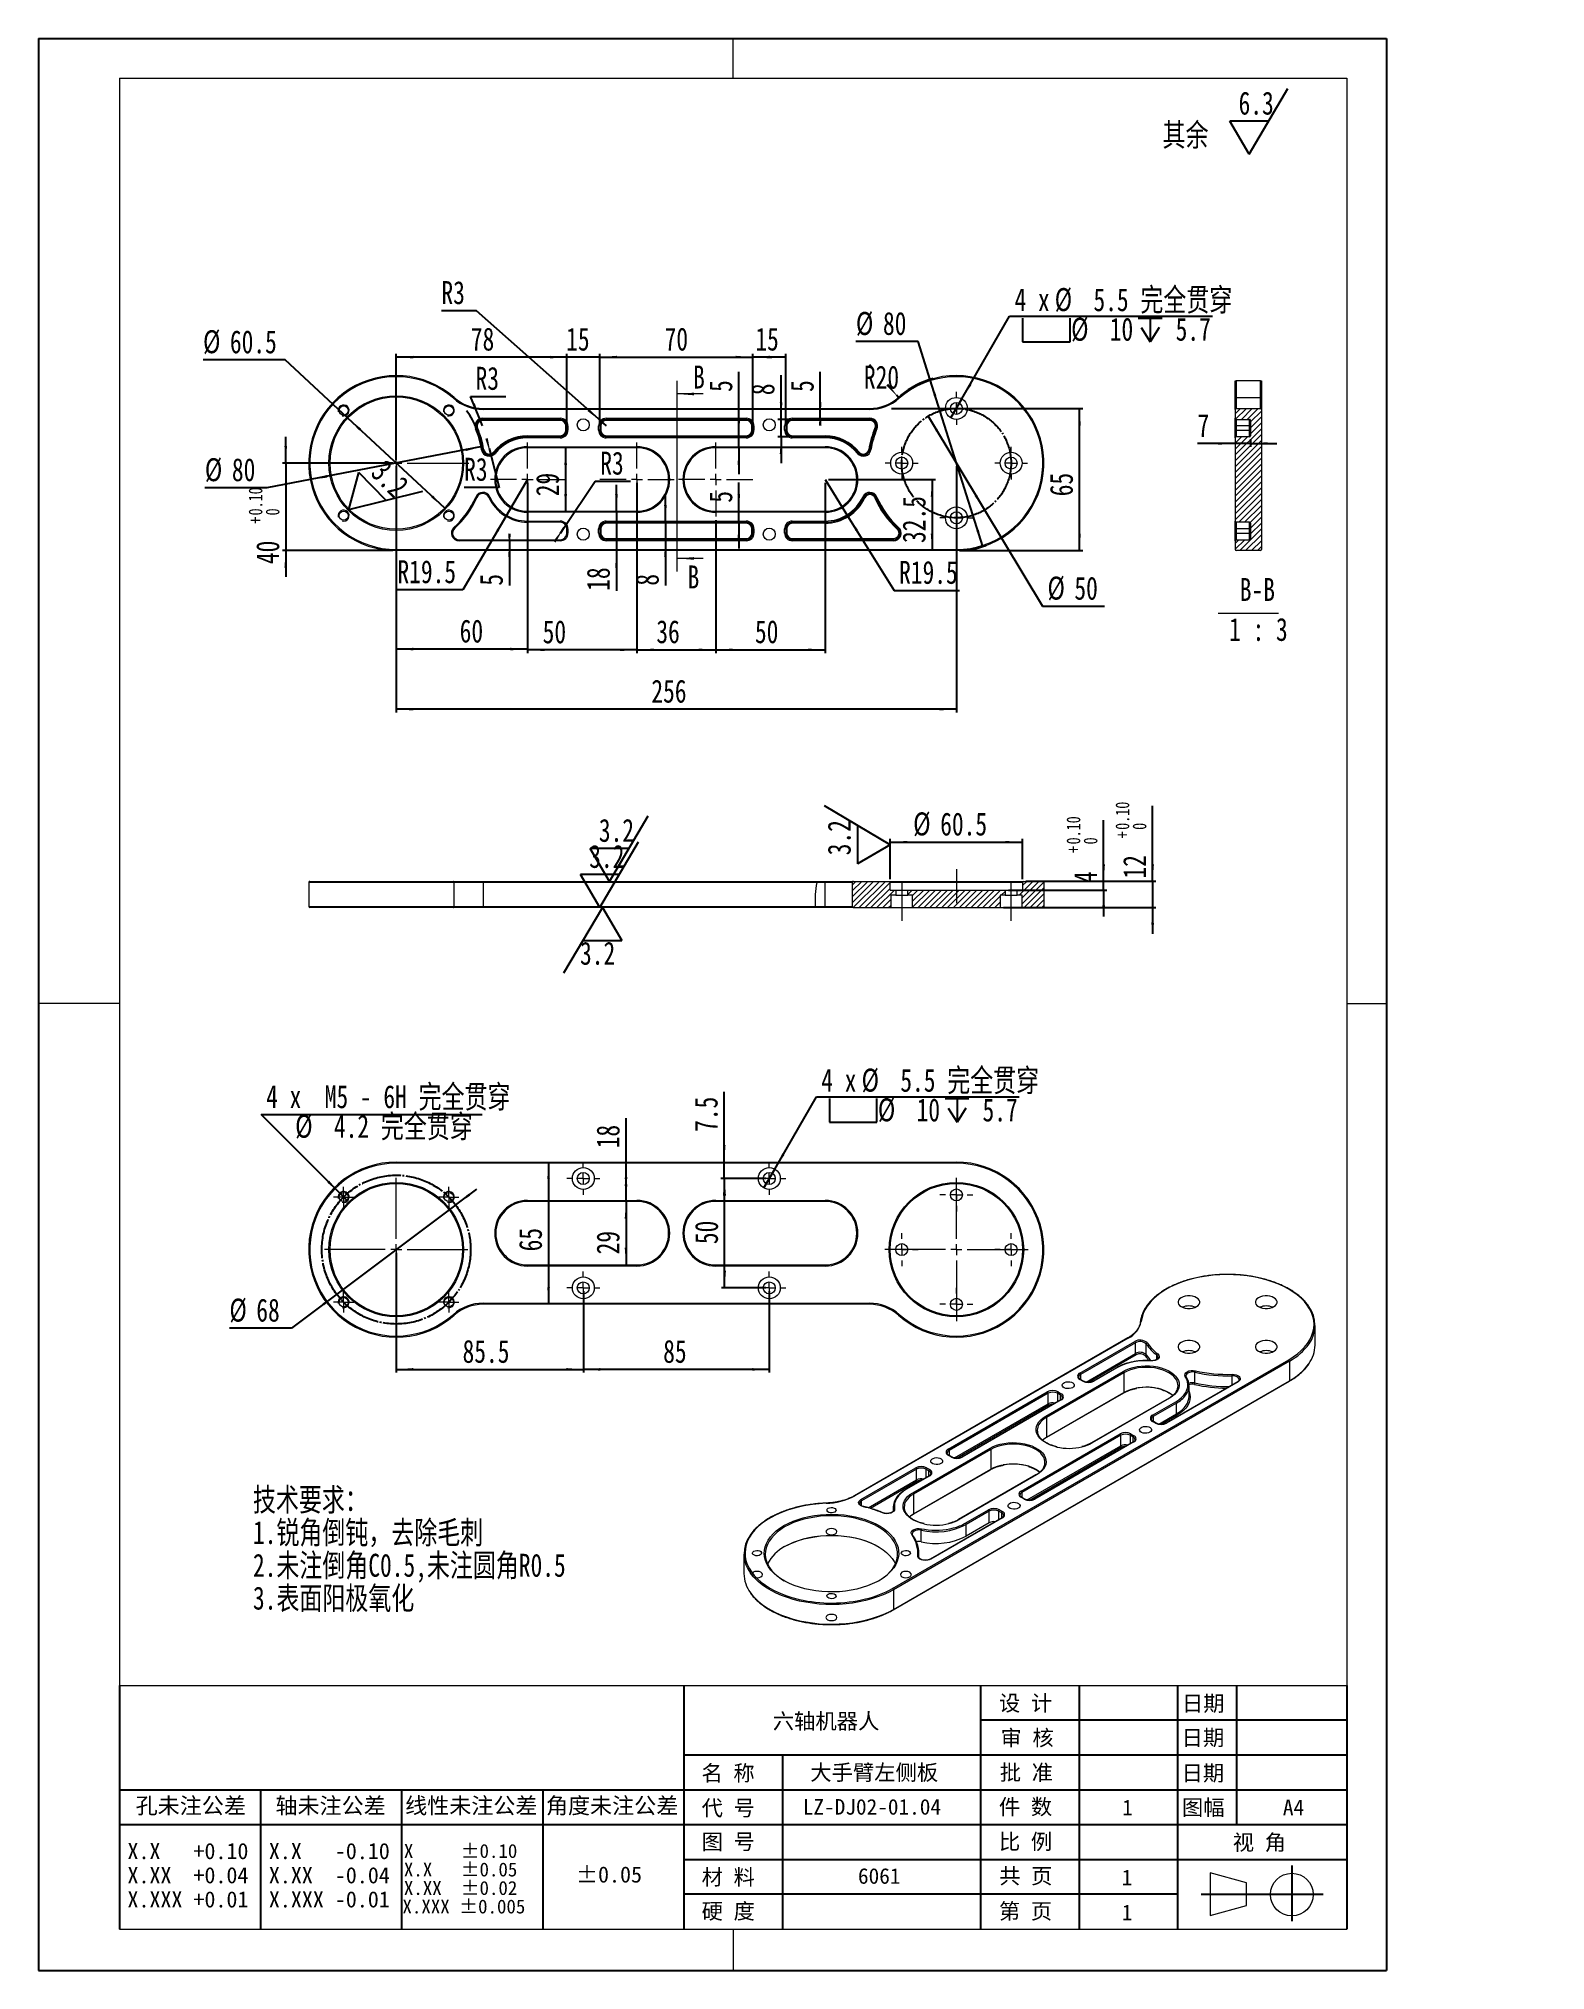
# Model space of a CAD drawing. Header units: millimetres. Extents: x 12 to 1160, y 8 to 1479.
import ezdxf

# ---------------------------------------------------------------- set-up
doc = ezdxf.new("R2010")
doc.units = ezdxf.units.MM
doc.linetypes.add('SLD-中心线', pattern=[34.29, 30.48, -1.27, 1.27, -1.27])
doc.linetypes.add('SLD-实线', pattern=[0])
for name, color, linetype in [('FORMAT', 7, 'SLD-实线'), ('SLD-0', 179, 'SLD-实线'), ('中心线层', 1, 'SLD-中心线'), ('图框', 7, 'SLD-实线'), ('标注层', 96, 'SLD-实线')]:
    doc.layers.add(name, color=color, linetype=linetype)
doc.layers.add('粗实线', color=7, linetype='SLD-实线', lineweight=15)
doc.styles.add('SLDTEXTSTYLE0', font='HYSWLONGFANGSONG.TTF', dxfattribs={"bigfont": 'bigfont'})
doc.styles.add('SLDTEXTSTYLE1', font='SIMSUN.TTC')
doc.styles.add('SLDTEXTSTYLE2', font='SIMSUN.TTC', dxfattribs={"bigfont": 'bigfont'})
doc.styles.add('SLDTEXTSTYLE3', font='HYSWLONGFANGSONG.TTF')
doc.dimstyles.new('SLDDIMSTYLE0', dxfattribs={"dimtxt": 17.5, "dimasz": 13, "dimexe": 0, "dimexo": 0.0625, "dimgap": 4.375, "dimtad": 0, "dimtih": 1, "dimtoh": 1, "dimdec": 3, "dimlfac": 3, "dimrnd": 1e-09, "dimzin": 12, "dimdsep": 46, "dimtxsty": 'SLDTEXTSTYLE3', "dimsah": 1, "dimcen": 0, "dimadec": 0, "dimazin": 3, "dimtfac": 1, "dimtdec": 3, "dimtmove": 0, "dimatfit": 3, "dimfxl": 0, "dimfrac": 2, "dimtolj": 1, "dimtzin": 12, "dimarcsym": 0})
doc.dimstyles.new('SLDDIMSTYLE1', dxfattribs={"dimtxt": 17.5, "dimasz": 13, "dimexe": 0, "dimexo": 0.0625, "dimgap": 4.375, "dimtad": 1, "dimlfac": 3, "dimrnd": 1e-09, "dimzin": 12, "dimdsep": 46, "dimtxsty": 'SLDTEXTSTYLE3', "dimsah": 1, "dimcen": 0.09, "dimadec": 0, "dimazin": 3, "dimtfac": 1, "dimtofl": 0, "dimtmove": 0, "dimatfit": 3, "dimfxl": 0, "dimfrac": 2, "dimtolj": 1, "dimtzin": 12, "dimarcsym": 0})
doc.dimstyles.new('SLDDIMSTYLE2', dxfattribs={"dimtxt": 17.5, "dimasz": 13, "dimexe": 0, "dimexo": 0.0625, "dimgap": 4.375, "dimtad": 1, "dimdec": 3, "dimlfac": 3, "dimrnd": 1e-09, "dimzin": 12, "dimdsep": 46, "dimtxsty": 'SLDTEXTSTYLE3', "dimsah": 1, "dimcen": 0.09, "dimadec": 0, "dimazin": 3, "dimtfac": 1, "dimtdec": 3, "dimtofl": 0, "dimtmove": 0, "dimatfit": 3, "dimfxl": 0, "dimfrac": 2, "dimtolj": 1, "dimtzin": 12, "dimarcsym": 0})
doc.dimstyles.new('SLDDIMSTYLE3', dxfattribs={"dimtxt": 17.5, "dimasz": 13, "dimexe": 0, "dimexo": 0.0625, "dimgap": 4.375, "dimtad": 1, "dimdec": 3, "dimlfac": 3, "dimrnd": 1e-09, "dimzin": 12, "dimdsep": 46, "dimtxsty": 'SLDTEXTSTYLE3', "dimsah": 1, "dimcen": 0.09, "dimadec": 0, "dimazin": 3, "dimtfac": 1, "dimtdec": 3, "dimtmove": 0, "dimatfit": 0, "dimfxl": 0, "dimfrac": 2, "dimtolj": 1, "dimtzin": 12, "dimarcsym": 0})
doc.dimstyles.new('SLDDIMSTYLE4', dxfattribs={"dimtxt": 17.5, "dimasz": 13, "dimexe": 0, "dimexo": 0.0625, "dimgap": 4.375, "dimtad": 0, "dimtih": 1, "dimtoh": 1, "dimdec": 3, "dimlfac": 3, "dimrnd": 1e-09, "dimzin": 12, "dimdsep": 46, "dimtxsty": 'SLDTEXTSTYLE3', "dimsah": 1, "dimcen": 0, "dimadec": 0, "dimazin": 3, "dimtfac": 1, "dimtdec": 3, "dimtofl": 0, "dimtmove": 0, "dimatfit": 3, "dimfxl": 0, "dimfrac": 2, "dimtolj": 1, "dimtzin": 12, "dimarcsym": 0})
doc.dimstyles.new('SLDDIMSTYLE5', dxfattribs={"dimtxt": 17.5, "dimasz": 13, "dimexe": 0, "dimexo": 0.0625, "dimgap": 4.375, "dimtad": 0, "dimtih": 1, "dimtoh": 1, "dimdec": 3, "dimlfac": 3, "dimrnd": 1e-09, "dimzin": 12, "dimdsep": 46, "dimtxsty": 'SLDTEXTSTYLE3', "dimsah": 1, "dimcen": 0, "dimadec": 0, "dimazin": 3, "dimtfac": 1, "dimtdec": 3, "dimtofl": 0, "dimtmove": 0, "dimatfit": 3, "dimfxl": 0, "dimfrac": 2, "dimtolj": 1, "dimtzin": 12, "dimarcsym": 0})
doc.dimstyles.new('SLDDIMSTYLE6', dxfattribs={"dimtxt": 17.5, "dimasz": 13, "dimexe": 0, "dimexo": 0.0625, "dimgap": 4.375, "dimtad": 1, "dimlfac": 3, "dimrnd": 1e-09, "dimzin": 12, "dimdsep": 46, "dimtxsty": 'SLDTEXTSTYLE3', "dimsah": 1, "dimcen": 0.09, "dimadec": 0, "dimazin": 3, "dimtol": 1, "dimtp": 0.5, "dimtfac": 1, "dimtmove": 0, "dimatfit": 0, "dimfxl": 0, "dimfrac": 2, "dimtolj": 1, "dimtzin": 0, "dimarcsym": 0})
doc.dimstyles.new('SLDDIMSTYLE7', dxfattribs={"dimtxt": 17.5, "dimasz": 13, "dimexe": 0, "dimexo": 0.0625, "dimgap": 4.375, "dimtad": 0, "dimtih": 1, "dimtoh": 1, "dimdec": 0, "dimlfac": 3, "dimrnd": 1e-09, "dimzin": 12, "dimdsep": 46, "dimtxsty": 'SLDTEXTSTYLE3', "dimblk1": 'NONE', "dimsah": 1, "dimcen": 0, "dimadec": 0, "dimazin": 3, "dimtfac": 1, "dimtdec": 3, "dimtmove": 0, "dimatfit": 3, "dimldrblk": 'NONE', "dimfxl": 0, "dimfrac": 2, "dimtolj": 1, "dimtzin": 12, "dimarcsym": 0})
doc.dimstyles.new('SLDDIMSTYLE8', dxfattribs={"dimtxt": 17.5, "dimasz": 13, "dimexe": 0, "dimexo": 0.0625, "dimgap": 4.375, "dimtad": 0, "dimtih": 1, "dimtoh": 1, "dimdec": 3, "dimlfac": 3, "dimrnd": 1e-09, "dimzin": 12, "dimdsep": 46, "dimtxsty": 'SLDTEXTSTYLE3', "dimsah": 1, "dimcen": 0, "dimadec": 0, "dimazin": 3, "dimtfac": 1, "dimtdec": 3, "dimtmove": 0, "dimatfit": 3, "dimfxl": 0, "dimfrac": 2, "dimtolj": 1, "dimtzin": 12, "dimarcsym": 0})
doc.dimstyles.new('SLDDIMSTYLE9', dxfattribs={"dimtxt": 17.5, "dimasz": 13, "dimexe": 0, "dimexo": 0.0625, "dimgap": 4.375, "dimtad": 0, "dimtih": 1, "dimtoh": 1, "dimdec": 3, "dimlfac": 3, "dimrnd": 1e-09, "dimzin": 12, "dimdsep": 46, "dimtxsty": 'SLDTEXTSTYLE3', "dimsah": 1, "dimcen": 0, "dimadec": 0, "dimazin": 3, "dimtfac": 1, "dimtdec": 3, "dimtmove": 0, "dimatfit": 3, "dimfxl": 0, "dimfrac": 2, "dimtolj": 1, "dimtzin": 12, "dimarcsym": 0})

msp = doc.modelspace()

# ---------------------------------------------------------------- texts
at = {"color": 7, "linetype": 'Continuous', "char_height": 17.5, "attachment_point": 1, "style": 'SLDTEXTSTYLE3'}
for insert in [(510.98307, 1229.98806), (506.77696, 1077.66346)]:
    msp.add_mtext('B', dxfattribs=dict(at, insert=insert))
at = {"layer": 'FORMAT', "attachment_point": 2}
for s, insert, char_height, style in [('设 计', (764.22049, 217.03198), 11.90625, 'SLDTEXTSTYLE2'), ('\\M+193FA\\M+18AFA', (899.47803, 216.79691), 11.90625, 'SLDTEXTSTYLE2'), ('审 \\M+18A6A', (765.40543, 190.62229), 11.90625, 'SLDTEXTSTYLE2'), ('\\M+193FA\\M+18AFA', (899.34097, 190.71616), 11.90625, 'SLDTEXTSTYLE2'), ('\\M+196BC \\M+18FCC', (537.61252, 163.78188), 11.90625, 'SLDTEXTSTYLE2'), ('\\M+194E1 \\M+18F79', (764.83272, 164.2376), 11.90625, 'SLDTEXTSTYLE2'), ('\\M+193FA\\M+18AFA', (899.25904, 163.75515), 11.90625, 'SLDTEXTSTYLE2'), ('\\M+18D45\\M+196A2\\M+1928D\\M+18CF6\\M+18DB7', (128.38048, 139.15151), 12.3125, 'SLDTEXTSTYLE2'), ('轴\\M+196A2\\M+1928D\\M+18CF6\\M+18DB7', (234.86158, 139.15151), 12.3125, 'SLDTEXTSTYLE2'), ('线\\M+190AB\\M+196A2\\M+1928D\\M+18CF6\\M+18DB7', (342.04483, 139.15151), 12.3125, 'SLDTEXTSTYLE2'), ('\\M+18A70\\M+19378\\M+196A2\\M+1928D\\M+18CF6\\M+18DB7', (449.29575, 139.15151), 12.3125, 'SLDTEXTSTYLE2'), ('\\M+191E3 \\M+18D86', (537.7624, 137.15989), 11.90625, 'SLDTEXTSTYLE2'), ('\\M+18C8F \\M+19094', (764.22049, 138.02913), 11.90625, 'SLDTEXTSTYLE2'), ('图\\M+1959D', (899.55258, 137.49721), 11.90625, 'SLDTEXTSTYLE2'), ('A4', (968.29704, 137.625), 11.90625, 'SLDTEXTSTYLE1'), ('图 \\M+18D86', (537.7624, 111.49171), 11.90625, 'SLDTEXTSTYLE2'), ('\\M+194E4 \\M+197E1', (764.22049, 111.49171), 11.90625, 'SLDTEXTSTYLE2'), ('视 \\M+18A70', (942.30664, 110.95426), 11.90625, 'SLDTEXTSTYLE2'), ('±0.05', (446.95206, 86.68895), 12.3125, 'SLDTEXTSTYLE1'), ('\\M+18DDE \\M+197BF', (537.7624, 84.54292), 11.90625, 'SLDTEXTSTYLE2'), ('\\M+18BA4 页', (764.41272, 85.35913), 11.90625, 'SLDTEXTSTYLE2'), ('1', (841.48919, 84.21923), 11.90625, 'SLDTEXTSTYLE1'), ('\\M+18D64 \\M+19378', (537.7624, 58.56809), 11.90625, 'SLDTEXTSTYLE2'), ('\\M+191E6 页', (764.22049, 58.56809), 11.90625, 'SLDTEXTSTYLE2'), ('1', (841.5657, 57.58053), 11.90625, 'SLDTEXTSTYLE1')]:
    msp.add_mtext(s, dxfattribs=dict(at, insert=insert, char_height=char_height, style=style))
at = {"layer": 'SLD-0'}
for s, insert, char_height, attachment_point, style in [('\\M+191B4\\M+1975D', (868.57233, 1414.51058), 17.5, 1, 'SLDTEXTSTYLE0'), ('\\M+1985A轴\\M+18AF7\\M+18AED\\M+1906C', (612.2378, 203.32565), 11.90625, 2, 'SLDTEXTSTYLE2'), ('\\M+191E5\\M+18EE8\\M+1E45D\\M+18DB6侧\\M+194C2', (648.92133, 164.2376), 11.90625, 2, 'SLDTEXTSTYLE2'), ('LZ-DJ02-01.04', (647.185, 138.02913), 11.90625, 2, 'SLDTEXTSTYLE1'), ('1', (841.85039, 137.49721), 11.90625, 2, 'SLDTEXTSTYLE1'), ('6061', (652.76606, 85.35913), 11.90625, 2, 'SLDTEXTSTYLE1')]:
    msp.add_mtext(s, dxfattribs=dict(at, insert=insert, char_height=char_height, attachment_point=attachment_point, style=style))

# ---------------------------------------------------------------- blocks, each defined once
blk = doc.blocks.new('SW_NOTE_0')
at = {"layer": 'SLD-0', "color": 0, "char_height": 17.5, "attachment_point": 1, "style": 'SLDTEXTSTYLE0'}
for s, insert in [('\\M+18B5A术\\M+19776\\M+18B81\\M+18146', (0, 22.6)), ('1.锐\\M+18A70\\M+1937C钝\\M+18143\\M+18B8E\\M+18F9C\\M+196D1\\M+18E68', (0, -2.4)), ('2.\\M+196A2\\M+1928D\\M+1937C\\M+18A70C0.5,\\M+196A2\\M+1928D圆\\M+18A70R0.5', (0, -27.4)), ('3.\\M+1955C\\M+196CA阳极氧\\M+189BB', (0, -52.4))]:
    blk.add_mtext(s, dxfattribs=dict(at, insert=insert))
blk = doc.blocks.new('SW_NOTE_1')
at = {"layer": 'FORMAT', "color": 0, "char_height": 12.312, "attachment_point": 2, "style": 'SLDTEXTSTYLE1'}
for s, insert in [('X.X   +0.10', (38.1, 14.3)), ('X.XX  +0.04', (38.1, -4.1)), ('X.XXX +0.01', (38.1, -22.5))]:
    blk.add_mtext(s, dxfattribs=dict(at, insert=insert))
blk = doc.blocks.new('SW_NOTE_2')
at = {"layer": 'FORMAT', "color": 0, "char_height": 12.312, "attachment_point": 2, "style": 'SLDTEXTSTYLE1'}
for s, insert in [('X.X   -0.10', (38.1, 14.3)), ('X.XX  -0.04', (38.1, -4.1)), ('X.XXX -0.01', (38.1, -22.5))]:
    blk.add_mtext(s, dxfattribs=dict(at, insert=insert))
blk = doc.blocks.new('SW_NOTE_3')
at = {"layer": 'FORMAT', "color": 0, "char_height": 10.583, "attachment_point": 2, "style": 'SLDTEXTSTYLE1'}
for s, insert in [('X     ±0.10', (35.9, 12.3)), ('X.X   ±0.05', (35.9, -1.8)), (' X.XXX ±0.005', (34.8, -30)), ('X.XX  ±0.02', (35.9, -15.9))]:
    blk.add_mtext(s, dxfattribs=dict(at, insert=insert))
blk = doc.blocks.new('SW_SFSYMBOL_0')
at = {"layer": 'SLD-0', "color": 0}
for p, q in [((8.1, -25), (37.6, 25)), ((8.1, -25), (-6.6, 0)), ((22.9, 0), (-6.6, 0))]:
    blk.add_line(p, q, dxfattribs=at)
at = {"layer": 'SLD-0', "color": 0, "insert": (0, 22.6), "char_height": 17.5, "attachment_point": 1, "style": 'SLDTEXTSTYLE3'}
blk.add_mtext('6.3', dxfattribs=at)
blk = doc.blocks.new('_D')
at = {"layer": '标注层'}
for p, q in [((690.1, 1191.4), (733, 1120)), ((733, 1120), (777.1, 1046.6)), ((777.1, 1046.6), (824.4, 1046.6))]:
    blk.add_line(p, q, dxfattribs=at)
for points in [[(690.1, 1191.4), (695.9, 1179.7), (697.6, 1180.8)], [(733, 1120), (727.2, 1131.6), (725.4, 1130.6)]]:
    blk.add_solid(points, dxfattribs=at)
at = {"layer": '标注层', "char_height": 17.5, "attachment_point": 1, "style": 'SLDTEXTSTYLE3'}
for s, insert in [('%%c', (780.9, 1069.2, 0.2)), ('50', (801.4, 1069.1, 0.2))]:
    blk.add_mtext(s, dxfattribs=dict(at, insert=insert))
blk = doc.blocks.new('_D_1')
at = {"layer": '标注层'}
for p, q in [((284.9, 1153.2), (284.9, 965.7)), ((711.5, 1153.2), (711.5, 965.7)), ((711.5, 968.2), (284.9, 968.2))]:
    blk.add_line(p, q, dxfattribs=at)
for points in [[(284.9, 968.2), (297.9, 967.2), (297.9, 969.2)], [(711.5, 968.2), (698.5, 969.2), (698.5, 967.2)]]:
    blk.add_solid(points, dxfattribs=at)
at = {"layer": '标注层', "insert": (479.2, 990.7, 0.2), "char_height": 17.5, "attachment_point": 1, "style": 'SLDTEXTSTYLE3'}
blk.add_mtext('256', dxfattribs=at)
blk = doc.blocks.new('_D_2')
at = {"layer": '标注层'}
for p, q in [((350.3, 1168.2), (219.4, 1143.1)), ((186.4, 1136.8), (139.1, 1136.8)), ((219.4, 1143.1), (186.4, 1136.8))]:
    blk.add_line(p, q, dxfattribs=at)
blk.add_arc((284.9, 1155.7), 66.7, 8.6968, 36.5346, dxfattribs=at)
for points in [[(350.3, 1168.2), (337.4, 1166.7), (337.8, 1164.8)], [(219.4, 1143.1), (232.3, 1144.6), (232, 1146.6)]]:
    blk.add_solid(points, dxfattribs=at)
at = {"layer": '标注层', "char_height": 17.5, "attachment_point": 1, "style": 'SLDTEXTSTYLE3'}
for s, insert in [('%%c', (139.1, 1159.4, 0.2)), ('80', (159.7, 1159.4, 0.2))]:
    blk.add_mtext(s, dxfattribs=dict(at, insert=insert))
blk = doc.blocks.new('_D_3')
at = {"layer": '标注层'}
for p, q in [((662, 1197.3), (807.8, 1197.3)), ((805.3, 1089), (805.3, 1197.3)), ((714, 1089), (807.8, 1089))]:
    blk.add_line(p, q, dxfattribs=at)
for points in [[(805.3, 1197.3), (804.3, 1184.3), (806.3, 1184.3)], [(805.3, 1089), (806.3, 1102), (804.3, 1102)]]:
    blk.add_solid(points, dxfattribs=at)
at = {"layer": '标注层', "insert": (782.7, 1130.4, 0.2), "char_height": 17.5, "attachment_point": 1, "rotation": 90, "style": 'SLDTEXTSTYLE3'}
blk.add_mtext('65', dxfattribs=at)
blk = doc.blocks.new('_D_4')
at = {"layer": '标注层'}
for p, q in [((452.6, 1119), (452.6, 1139)), ((452.6, 1119), (452.6, 1089)), ((452.6, 1089), (452.6, 1058.4))]:
    blk.add_line(p, q, dxfattribs=at)
for points in [[(452.6, 1119), (453.6, 1132), (451.6, 1132)], [(452.6, 1089), (451.6, 1076), (453.6, 1076)]]:
    blk.add_solid(points, dxfattribs=at)
at = {"layer": '标注层', "insert": (430, 1058.4, 0.2), "char_height": 17.5, "attachment_point": 1, "rotation": 90, "style": 'SLDTEXTSTYLE3'}
blk.add_mtext('18', dxfattribs=at)
blk = doc.blocks.new('_D_5')
at = {"layer": '标注层'}
for p, q in [((284.9, 1153.2), (284.9, 1011.5)), ((384.9, 1140.7), (384.9, 1011.5)), ((384.9, 1014), (284.9, 1014))]:
    blk.add_line(p, q, dxfattribs=at)
for points in [[(284.9, 1014), (297.9, 1013), (297.9, 1015)], [(384.9, 1014), (371.9, 1015), (371.9, 1013)]]:
    blk.add_solid(points, dxfattribs=at)
at = {"layer": '标注层', "insert": (333.2, 1036.5, 0.2), "char_height": 17.5, "attachment_point": 1, "style": 'SLDTEXTSTYLE3'}
blk.add_mtext('60', dxfattribs=at)
blk = doc.blocks.new('_D_6')
at = {"layer": '标注层'}
for p, q in [((384.9, 1140.7), (384.9, 1010.9)), ((468.2, 1140.7), (468.2, 1010.9)), ((468.2, 1013.4), (384.9, 1013.4))]:
    blk.add_line(p, q, dxfattribs=at)
for points in [[(384.9, 1013.4), (397.9, 1012.4), (397.9, 1014.4)], [(468.2, 1013.4), (455.2, 1014.4), (455.2, 1012.4)]]:
    blk.add_solid(points, dxfattribs=at)
at = {"layer": '标注层', "insert": (396.4, 1035.9, 0.2), "char_height": 17.5, "attachment_point": 1, "style": 'SLDTEXTSTYLE3'}
blk.add_mtext('50', dxfattribs=at)
blk = doc.blocks.new('_D_7')
at = {"layer": '标注层'}
for p, q in [((200.3, 1234.3), (137.7, 1234.3)), ((247.9, 1190), (200.3, 1234.3)), ((321.8, 1121.3), (247.9, 1190))]:
    blk.add_line(p, q, dxfattribs=at)
for points in [[(247.9, 1190), (256.8, 1180.4), (258.1, 1181.9)], [(321.8, 1121.3), (312.9, 1130.9), (311.6, 1129.5)]]:
    blk.add_solid(points, dxfattribs=at)
at = {"layer": '标注层', "char_height": 17.5, "attachment_point": 1, "style": 'SLDTEXTSTYLE3'}
for s, insert in [('%%c', (137.7, 1256.9, -10.2)), ('60.5', (158.2, 1256.8, -10.2))]:
    blk.add_mtext(s, dxfattribs=dict(at, insert=insert))
blk = doc.blocks.new('_D_8')
at = {"layer": '标注层'}
for p, q in [((371.1, 1097.3), (371.1, 1089)), ((371.1, 1089), (371.1, 1062.3))]:
    blk.add_line(p, q, dxfattribs=at)
for points in [[(371.1, 1089), (372.1, 1102), (370.1, 1102)], [(371.1, 1097.3), (370.1, 1084.3), (372.1, 1084.3)]]:
    blk.add_solid(points, dxfattribs=at)
at = {"layer": '标注层', "insert": (348.5, 1062.3, 9.8), "char_height": 17.5, "attachment_point": 1, "rotation": 90, "style": 'SLDTEXTSTYLE3'}
blk.add_mtext('5', dxfattribs=at)
blk = doc.blocks.new('_D_9')
at = {"layer": '标注层'}
for p, q in [((348.8, 1188.6), (341.5, 1206.5)), ((341.5, 1206.5), (368.3, 1206.5)), ((350.7, 1184), (348.8, 1188.6))]:
    blk.add_line(p, q, dxfattribs=at)
blk.add_solid([(348.8, 1188.6), (344.8, 1201.1), (343, 1200.3)], dxfattribs=at)
at = {"layer": '标注层', "insert": (345.3, 1229, 9.8), "char_height": 17.5, "attachment_point": 1, "style": 'SLDTEXTSTYLE3'}
blk.add_mtext('R3', dxfattribs=at)
blk = doc.blocks.new('_D_10')
at = {"layer": '标注层'}
for p, q in [((355.7, 1166.7), (356.9, 1161.9)), ((356.9, 1161.9), (363.3, 1137.1)), ((363.3, 1137.1), (336.6, 1137.1))]:
    blk.add_line(p, q, dxfattribs=at)
blk.add_solid([(356.9, 1161.9), (354.6, 1174.7), (352.7, 1174.2)], dxfattribs=at)
at = {"layer": '标注层', "insert": (336.6, 1159.7, 9.8), "char_height": 17.5, "attachment_point": 1, "style": 'SLDTEXTSTYLE3'}
blk.add_mtext('R3', dxfattribs=at)
blk = doc.blocks.new('_D_11')
at = {"layer": '标注层'}
for p, q in [((607.8, 1197.3), (607.8, 1225.2)), ((607.8, 1189), (607.8, 1197.3))]:
    blk.add_line(p, q, dxfattribs=at)
for points in [[(607.8, 1189), (608.8, 1202), (606.8, 1202)], [(607.8, 1197.3), (606.8, 1184.3), (608.8, 1184.3)]]:
    blk.add_solid(points, dxfattribs=at)
at = {"layer": '标注层', "insert": (585.3, 1209.9, 9.8), "char_height": 17.5, "attachment_point": 1, "rotation": 90, "style": 'SLDTEXTSTYLE3'}
blk.add_mtext('5', dxfattribs=at)
blk = doc.blocks.new('_D_12')
at = {"layer": '标注层'}
for p, q in [((645.4, 1230.7), (646.9, 1229)), ((667.4, 1205.7), (666, 1207.3))]:
    blk.add_line(p, q, dxfattribs=at)
blk.add_solid([(667.4, 1205.7), (659.6, 1216.1), (658.1, 1214.8)], dxfattribs=at)
at = {"layer": '标注层', "insert": (641.1, 1229.9, 9.8), "char_height": 17.5, "attachment_point": 1, "style": 'SLDTEXTSTYLE3'}
blk.add_mtext('R20', dxfattribs=at)
blk = doc.blocks.new('_D_13')
at = {"layer": '标注层'}
for p, q in [((412.7, 1106.5), (436.5, 1141.9)), ((436.5, 1141.9), (463.2, 1141.9)), ((409.9, 1102.3), (412.7, 1106.5))]:
    blk.add_line(p, q, dxfattribs=at)
blk.add_solid([(412.7, 1106.5), (404.6, 1096.3), (406.2, 1095.1)], dxfattribs=at)
at = {"layer": '标注层', "insert": (440.3, 1164.4, -1.5), "char_height": 17.5, "attachment_point": 1, "style": 'SLDTEXTSTYLE3'}
blk.add_mtext('R3', dxfattribs=at)
blk = doc.blocks.new('_D_14')
at = {"layer": '标注层'}
for p, q in [((468.2, 1112.3), (468.2, 1010.9)), ((528.2, 1112.3), (528.2, 1010.9)), ((468.2, 1013.4), (528.2, 1013.4))]:
    blk.add_line(p, q, dxfattribs=at)
for points in [[(468.2, 1013.4), (481.2, 1012.4), (481.2, 1014.4)], [(528.2, 1013.4), (515.2, 1014.4), (515.2, 1012.4)]]:
    blk.add_solid(points, dxfattribs=at)
at = {"layer": '标注层', "insert": (483, 1036, 0.2), "char_height": 17.5, "attachment_point": 1, "style": 'SLDTEXTSTYLE3'}
blk.add_mtext('36', dxfattribs=at)
blk = doc.blocks.new('_D_15')
at = {"layer": '标注层'}
for p, q in [((200.7, 1155.7), (200.7, 1175.7)), ((282.4, 1155.7), (198.2, 1155.7)), ((200.7, 1155.7), (200.7, 1089)), ((282.4, 1089), (198.2, 1089)), ((200.7, 1089), (200.7, 1069))]:
    blk.add_line(p, q, dxfattribs=at)
for points in [[(200.7, 1155.7), (201.7, 1168.7), (199.7, 1168.7)], [(200.7, 1089), (199.7, 1076), (201.7, 1076)]]:
    blk.add_solid(points, dxfattribs=at)
at = {"layer": '标注层', "attachment_point": 1, "rotation": 90, "style": 'SLDTEXTSTYLE3'}
for s, insert, char_height in [('0.10', (172.4, 1115.8, 0.2), 10.5), ('0', (185.4, 1115.8, 0.2), 10.5), ('+', (172.4, 1109.4, 0.2), 10.5), ('40', (178.2, 1078.7, 0.2), 17.5)]:
    blk.add_mtext(s, dxfattribs=dict(at, insert=insert, char_height=char_height))
blk = doc.blocks.new('_D_16')
at = {"layer": '标注层'}
for p, q in [((614, 1143.2), (695.5, 1143.2)), ((693, 1143.2), (693, 1089))]:
    blk.add_line(p, q, dxfattribs=at)
for points in [[(693, 1143.2), (692, 1130.2), (694, 1130.2)], [(693, 1089), (694, 1102), (692, 1102)]]:
    blk.add_solid(points, dxfattribs=at)
at = {"layer": '标注层', "insert": (670.5, 1094.8, 0.2), "char_height": 17.5, "attachment_point": 1, "rotation": 90, "style": 'SLDTEXTSTYLE3'}
blk.add_mtext('32.5', dxfattribs=at)
blk = doc.blocks.new('_D_17')
at = {"layer": '标注层'}
for p, q in [((489.9, 1110.7), (489.9, 1130.7)), ((489.9, 1110.7), (489.9, 1097.3)), ((489.9, 1097.3), (489.9, 1062.3))]:
    blk.add_line(p, q, dxfattribs=at)
for points in [[(489.9, 1110.7), (490.9, 1123.7), (488.9, 1123.7)], [(489.9, 1097.3), (488.9, 1084.3), (490.9, 1084.3)]]:
    blk.add_solid(points, dxfattribs=at)
at = {"layer": '标注层', "insert": (467.3, 1062.3, 0.2), "char_height": 17.5, "attachment_point": 1, "rotation": 90, "style": 'SLDTEXTSTYLE3'}
blk.add_mtext('8', dxfattribs=at)
blk = doc.blocks.new('_D_18')
at = {"layer": '标注层'}
for p, q in [((545.8, 1119), (545.8, 1140.8)), ((545.8, 1110.7), (545.8, 1119)), ((545.8, 1110.7), (545.8, 1090.7))]:
    blk.add_line(p, q, dxfattribs=at)
for points in [[(545.8, 1119), (546.8, 1132), (544.8, 1132)], [(545.8, 1110.7), (544.8, 1097.7), (546.8, 1097.7)]]:
    blk.add_solid(points, dxfattribs=at)
at = {"layer": '标注层', "insert": (523.3, 1125.5, 0.2), "char_height": 17.5, "attachment_point": 1, "rotation": 90, "style": 'SLDTEXTSTYLE3'}
blk.add_mtext('5', dxfattribs=at)
blk = doc.blocks.new('_D_19')
at = {"layer": '标注层'}
for p, q in [((611.5, 1143.2), (628.7, 1115.6)), ((628.7, 1115.6), (664.1, 1058.7)), ((664.1, 1058.7), (713.9, 1058.7))]:
    blk.add_line(p, q, dxfattribs=at)
blk.add_solid([(628.7, 1115.6), (634.7, 1104), (636.4, 1105.1)], dxfattribs=at)
at = {"layer": '标注层', "insert": (667.9, 1081.2, 0.2), "char_height": 17.5, "attachment_point": 1, "style": 'SLDTEXTSTYLE3'}
blk.add_mtext('R19.5', dxfattribs=at)
blk = doc.blocks.new('_D_20')
at = {"layer": '标注层'}
for p, q in [((384.9, 1143.2), (368.4, 1115.1)), ((368.4, 1115.1), (335.6, 1059.1)), ((335.6, 1059.1), (285.8, 1059.1))]:
    blk.add_line(p, q, dxfattribs=at)
blk.add_solid([(368.4, 1115.1), (361, 1104.4), (362.7, 1103.4)], dxfattribs=at)
at = {"layer": '标注层', "insert": (285.8, 1081.7, 0.2), "char_height": 17.5, "attachment_point": 1, "style": 'SLDTEXTSTYLE3'}
blk.add_mtext('R19.5', dxfattribs=at)
blk = doc.blocks.new('_D_21')
at = {"layer": '标注层'}
for p, q in [((611.5, 1140.7), (611.5, 1010.9)), ((528.2, 1112.3), (528.2, 1010.9)), ((528.2, 1013.4), (611.5, 1013.4))]:
    blk.add_line(p, q, dxfattribs=at)
for points in [[(528.2, 1013.4), (541.2, 1012.4), (541.2, 1014.4)], [(611.5, 1013.4), (598.5, 1014.4), (598.5, 1012.4)]]:
    blk.add_solid(points, dxfattribs=at)
at = {"layer": '标注层', "insert": (558.1, 1036, 0.2), "char_height": 17.5, "attachment_point": 1, "style": 'SLDTEXTSTYLE3'}
blk.add_mtext('50', dxfattribs=at)
blk = doc.blocks.new('SW_SYMBOL_HOLE_SPOT')
at = {"layer": '标注层', "color": 0}
for p, q in [((0, 4375), (0, 375)), ((8000, 375), (8000, 4375)), ((0, 375), (8000, 375))]:
    blk.add_line(p, q, dxfattribs=at)
blk = doc.blocks.new('SW_SYMBOL_HOLE_DEPTH')
at = {"layer": '标注层', "color": 0}
for p, q in [((0, 4375), (4000, 4375)), ((2000, 4375), (2000, 375)), ((500, 2775), (2000, 375)), ((3500, 2775), (2000, 375))]:
    blk.add_line(p, q, dxfattribs=at)
blk = doc.blocks.new('_D_22')
at = {"layer": '标注层'}
for p, q in [((715.7, 1204.6), (752, 1267.5)), ((752, 1267.5), (906.5, 1267.5)), ((707.4, 1190.1), (715.7, 1204.6))]:
    blk.add_line(p, q, dxfattribs=at)
blk.add_solid([(715.7, 1204.6), (723.1, 1215.3), (721.3, 1216.3)], dxfattribs=at)
at = {"layer": '标注层', "xscale": 0.004511737089201878, "yscale": 0.004511737089201878, "zscale": 0.004511737089201878}
for name, p in [('SW_SYMBOL_HOLE_SPOT', (762, 1246.4)), ('SW_SYMBOL_HOLE_DEPTH', (850.1, 1246.4))]:
    blk.add_blockref(name, p, dxfattribs=at)
at = {"layer": '标注层', "char_height": 17.5, "attachment_point": 1}
for s, insert, style in [('4 x ', (755.8, 1288.9, 0.2), 'SLDTEXTSTYLE3'), ('%%c', (786.4, 1289, 0.2), 'SLDTEXTSTYLE3'), (' 5.5 \\M+18AAE\\M+19153贯\\M+190FA', (807, 1288.9, 0.2), 'SLDTEXTSTYLE0'), ('%%c', (798.9, 1266.4, 0.2), 'SLDTEXTSTYLE3'), (' 10 ', (819.4, 1266.4, 0.2), 'SLDTEXTSTYLE3'), (' 5.7', (869.6, 1266.4, 0.2), 'SLDTEXTSTYLE3')]:
    blk.add_mtext(s, dxfattribs=dict(at, insert=insert, style=style))
blk = doc.blocks.new('_NONE')
blk = doc.blocks.new('_D_23')
at = {"layer": '标注层'}
blk.add_line((413.9, 1167.3), (413.9, 1119), dxfattribs=at)
for points in [[(413.9, 1167.3), (412.9, 1154.3), (414.9, 1154.3)], [(413.9, 1119), (414.9, 1132), (412.9, 1132)]]:
    blk.add_solid(points, dxfattribs=at)
at = {"layer": '标注层', "insert": (391.3, 1130.4, 0.2), "char_height": 17.5, "attachment_point": 1, "rotation": 90, "style": 'SLDTEXTSTYLE3'}
blk.add_mtext('29', dxfattribs=at)
blk = doc.blocks.new('_D_24')
at = {"layer": '标注层'}
for p, q in [((578, 1189), (578, 1222.7)), ((584, 1189), (575.5, 1189)), ((578, 1175.7), (578, 1189)), ((584, 1175.7), (575.5, 1175.7)), ((578, 1175.7), (578, 1155.7))]:
    blk.add_line(p, q, dxfattribs=at)
for points in [[(578, 1189), (579, 1202), (577, 1202)], [(578, 1175.7), (577, 1162.7), (579, 1162.7)]]:
    blk.add_solid(points, dxfattribs=at)
at = {"layer": '标注层', "insert": (555.4, 1207.4, 0.2), "char_height": 17.5, "attachment_point": 1, "rotation": 90, "style": 'SLDTEXTSTYLE3'}
blk.add_mtext('8', dxfattribs=at)
blk = doc.blocks.new('_D_25')
at = {"layer": '标注层'}
for p, q in [((545.8, 1175.7), (545.8, 1225.2)), ((545.8, 1167.3), (545.8, 1175.7)), ((545.8, 1167.3), (545.8, 1147.3))]:
    blk.add_line(p, q, dxfattribs=at)
for points in [[(545.8, 1175.7), (546.8, 1188.7), (544.8, 1188.7)], [(545.8, 1167.3), (544.8, 1154.3), (546.8, 1154.3)]]:
    blk.add_solid(points, dxfattribs=at)
at = {"layer": '标注层', "insert": (523.3, 1209.9, 0.2), "char_height": 17.5, "attachment_point": 1, "rotation": 90, "style": 'SLDTEXTSTYLE3'}
blk.add_mtext('5', dxfattribs=at)
blk = doc.blocks.new('_D_26')
at = {"layer": '标注层'}
for p, q in [((414.9, 1236.4), (394.9, 1236.4)), ((414.9, 1186.5), (414.9, 1238.9)), ((439.9, 1236.4), (414.9, 1236.4)), ((439.9, 1186.5), (439.9, 1238.9)), ((439.9, 1236.4), (459.9, 1236.4))]:
    blk.add_line(p, q, dxfattribs=at)
for points in [[(414.9, 1236.4), (401.9, 1237.4), (401.9, 1235.4)], [(439.9, 1236.4), (452.9, 1235.4), (452.9, 1237.4)]]:
    blk.add_solid(points, dxfattribs=at)
at = {"layer": '标注层', "insert": (414.3, 1258.9, 0.2), "char_height": 17.5, "attachment_point": 1, "style": 'SLDTEXTSTYLE3'}
blk.add_mtext('15', dxfattribs=at)
blk = doc.blocks.new('_D_27')
at = {"layer": '标注层'}
for p, q in [((439.9, 1186.5), (439.9, 1238.9)), ((439.9, 1236.4), (556.5, 1236.4)), ((556.5, 1186.5), (556.5, 1238.9))]:
    blk.add_line(p, q, dxfattribs=at)
for points in [[(439.9, 1236.4), (452.9, 1235.4), (452.9, 1237.4)], [(556.5, 1236.4), (543.5, 1237.4), (543.5, 1235.4)]]:
    blk.add_solid(points, dxfattribs=at)
at = {"layer": '标注层', "insert": (489.3, 1258.9, 0.2), "char_height": 17.5, "attachment_point": 1, "style": 'SLDTEXTSTYLE3'}
blk.add_mtext('70', dxfattribs=at)
blk = doc.blocks.new('_D_28')
at = {"layer": '标注层'}
for p, q in [((556.5, 1186.5), (556.5, 1238.9)), ((581.5, 1236.4), (556.5, 1236.4)), ((581.5, 1186.5), (581.5, 1238.9))]:
    blk.add_line(p, q, dxfattribs=at)
for points in [[(556.5, 1236.4), (569.5, 1235.4), (569.5, 1237.4)], [(581.5, 1236.4), (568.5, 1237.4), (568.5, 1235.4)]]:
    blk.add_solid(points, dxfattribs=at)
at = {"layer": '标注层', "insert": (558.4, 1258.9, 0.2), "char_height": 17.5, "attachment_point": 1, "style": 'SLDTEXTSTYLE3'}
blk.add_mtext('15', dxfattribs=at)
blk = doc.blocks.new('_D_29')
at = {"layer": '标注层'}
for p, q in [((284.9, 1158.2), (284.9, 1238.9)), ((414.9, 1236.4), (284.9, 1236.4)), ((414.9, 1186.5), (414.9, 1238.9))]:
    blk.add_line(p, q, dxfattribs=at)
for points in [[(284.9, 1236.4), (297.9, 1235.4), (297.9, 1237.4)], [(414.9, 1236.4), (401.9, 1237.4), (401.9, 1235.4)]]:
    blk.add_solid(points, dxfattribs=at)
at = {"layer": '标注层', "insert": (341.7, 1258.9, 0.2), "char_height": 17.5, "attachment_point": 1, "style": 'SLDTEXTSTYLE3'}
blk.add_mtext('78', dxfattribs=at)
blk = doc.blocks.new('_D_30')
at = {"layer": '标注层'}
for p, q in [((346.1, 1271.7), (319.3, 1271.7)), ((441.1, 1187.3), (346.1, 1271.7)), ((444.9, 1184), (441.1, 1187.3))]:
    blk.add_line(p, q, dxfattribs=at)
blk.add_arc((444.9, 1184), 5, 111.8382, 153.4349, dxfattribs=at)
blk.add_solid([(441.1, 1187.3), (432.1, 1196.7), (430.7, 1195.2)], dxfattribs=at)
at = {"layer": '标注层', "insert": (319.3, 1294.3, 0.2), "char_height": 17.5, "attachment_point": 1, "style": 'SLDTEXTSTYLE3'}
blk.add_mtext('R3', dxfattribs=at)
blk = doc.blocks.new('_D_31')
at = {"layer": '标注层'}
for p, q in [((682.3, 1248.2), (635, 1248.2)), ((691.5, 1219.2), (682.3, 1248.2)), ((731.6, 1092.1), (691.5, 1219.2))]:
    blk.add_line(p, q, dxfattribs=at)
for start, end in [(105.3636, 129.262), (272.1476, 289.6588)]:
    blk.add_arc((711.5, 1155.7), 66.7, start, end, dxfattribs=at)
for points in [[(691.5, 1219.2), (694.4, 1206.5), (696.3, 1207.1)], [(731.6, 1092.1), (728.6, 1104.8), (726.7, 1104.2)]]:
    blk.add_solid(points, dxfattribs=at)
at = {"layer": '标注层', "char_height": 17.5, "attachment_point": 1, "style": 'SLDTEXTSTYLE3'}
for s, insert in [('%%c', (635, 1270.8, 0.2)), ('80', (655.6, 1270.8, 0.2))]:
    blk.add_mtext(s, dxfattribs=dict(at, insert=insert))
blk = doc.blocks.new('SW_CENTERMARKSYMBOL_0')
at = {"color": 0, "linetype": 'SLD-实线', "lineweight": 0}
for p, q in [((-8.3, 0), (-12.5, 0)), ((0, 0), (-4.2, 0)), ((0, 8.3), (0, 12.5)), ((0, 0), (0, 4.2)), ((0, 0), (0, -4.2)), ((0, 0), (4.2, 0)), ((8.3, 0), (12.5, 0)), ((0, -8.3), (0, -12.5))]:
    blk.add_line(p, q, dxfattribs=at)
blk = doc.blocks.new('SW_CENTERMARKSYMBOL_1')
at = {"color": 0, "linetype": 'SLD-实线', "lineweight": 0}
for p, q in [((-8.3, 0), (-12.5, 0)), ((0, 0), (-4.2, 0)), ((0, 8.3), (0, 12.5)), ((0, 0), (0, 4.2)), ((0, 0), (0, -4.2)), ((0, 0), (4.2, 0)), ((8.3, 0), (12.5, 0)), ((0, -8.3), (0, -12.5))]:
    blk.add_line(p, q, dxfattribs=at)
blk = doc.blocks.new('SW_CENTERMARKSYMBOL_2')
at = {"color": 0, "linetype": 'SLD-实线', "lineweight": 0}
for p, q in [((-8.3, 0), (-12.5, 0)), ((0, 0), (-4.2, 0)), ((0, 8.3), (0, 12.5)), ((0, 0), (0, 4.2)), ((0, 0), (0, -4.2)), ((0, 0), (4.2, 0)), ((8.3, 0), (12.5, 0)), ((0, -8.3), (0, -12.5))]:
    blk.add_line(p, q, dxfattribs=at)
blk = doc.blocks.new('SW_CENTERMARKSYMBOL_3')
at = {"color": 0, "linetype": 'SLD-实线', "lineweight": 0}
for p, q in [((0, 8.3), (0, 55.4)), ((-8.3, 0), (-55.4, 0)), ((0, 0), (-4.2, 0)), ((0, 0), (0, 4.2)), ((0, 0), (0, -4.2)), ((0, 0), (4.2, 0)), ((8.3, 0), (55.4, 0)), ((0, -8.3), (0, -55.4))]:
    blk.add_line(p, q, dxfattribs=at)
blk = doc.blocks.new('SW_CENTERMARKSYMBOL_4')
at = {"color": 0, "linetype": 'SLD-实线', "lineweight": 0}
for p, q in [((0, 8.3), (0, 28.3)), ((-8.3, 0), (-28.3, 0)), ((0, 0), (-4.2, 0)), ((0, 0), (0, 4.2)), ((0, 0), (0, -4.2)), ((0, 0), (4.2, 0)), ((8.3, 0), (28.3, 0)), ((0, -8.3), (0, -28.3))]:
    blk.add_line(p, q, dxfattribs=at)
blk = doc.blocks.new('SW_CENTERMARKSYMBOL_5')
at = {"color": 0, "linetype": 'SLD-实线', "lineweight": 0}
for p, q in [((0, 8.3), (0, 28.3)), ((0, 8.3), (0, 28.3)), ((-8.3, 0), (-28.3, 0)), ((-8.3, 0), (-28.3, 0)), ((0, 0), (-4.2, 0)), ((0, 0), (-4.2, 0)), ((0, 0), (0, 4.2)), ((0, 0), (0, 4.2)), ((0, 0), (0, -4.2)), ((0, 0), (4.2, 0)), ((0, 0), (0, -4.2)), ((0, 0), (4.2, 0)), ((8.3, 0), (28.3, 0)), ((8.3, 0), (28.3, 0)), ((0, -8.3), (0, -28.3)), ((0, -8.3), (0, -28.3))]:
    blk.add_line(p, q, dxfattribs=at)
blk = doc.blocks.new('SW_CENTERMARKSYMBOL_6')
at = {"color": 0, "linetype": 'SLD-实线', "lineweight": 0}
for p, q in [((0, 8.3), (0, 28.3)), ((0, 8.3), (0, 28.3)), ((-8.3, 0), (-28.3, 0)), ((-8.3, 0), (-28.3, 0)), ((0, 0), (-4.2, 0)), ((0, 0), (-4.2, 0)), ((0, 0), (0, 4.2)), ((0, 0), (0, 4.2)), ((0, 0), (0, -4.2)), ((0, 0), (4.2, 0)), ((0, 0), (0, -4.2)), ((0, 0), (4.2, 0)), ((8.3, 0), (28.3, 0)), ((8.3, 0), (28.3, 0)), ((0, -8.3), (0, -28.3)), ((0, -8.3), (0, -28.3))]:
    blk.add_line(p, q, dxfattribs=at)
blk = doc.blocks.new('SW_CENTERMARKSYMBOL_7')
at = {"color": 0, "linetype": 'SLD-实线', "lineweight": 0}
for p, q in [((-8.3, 0), (-12.5, 0)), ((0, 0), (-4.2, 0)), ((0, 8.3), (0, 12.5)), ((0, 0), (0, 4.2)), ((0, 0), (0, -4.2)), ((0, 0), (4.2, 0)), ((8.3, 0), (12.5, 0)), ((0, -8.3), (0, -12.5))]:
    blk.add_line(p, q, dxfattribs=at)
blk = doc.blocks.new('SW_SFSYMBOL_1')
at = {"layer": '标注层', "color": 0}
for p, q in [((-12.2, -23.3), (-4.6, 4.7)), ((16, -16.4), (-4.6, 4.7)), ((-12.2, -23.3), (44.2, -9.4))]:
    blk.add_line(p, q, dxfattribs=at)
at = {"layer": '标注层', "color": 0, "insert": (16.1, 15.8), "char_height": 17.5, "attachment_point": 1, "rotation": 314.3885, "style": 'SLDTEXTSTYLE3'}
blk.add_mtext('3.2', dxfattribs=at)
blk = doc.blocks.new('_D_32')
at = {"layer": '标注层'}
for p, q in [((823.7, 837.1), (823.7, 883.6)), ((751.1, 830.4), (826.2, 830.4)), ((764.4, 837.1), (826.2, 837.1)), ((823.7, 830.4), (823.7, 837.1)), ((823.7, 830.4), (823.7, 810.4))]:
    blk.add_line(p, q, dxfattribs=at)
for points in [[(823.7, 837.1), (824.7, 850.1), (822.7, 850.1)], [(823.7, 830.4), (822.7, 817.4), (824.7, 817.4)]]:
    blk.add_solid(points, dxfattribs=at)
at = {"layer": '标注层', "attachment_point": 1, "rotation": 90, "style": 'SLDTEXTSTYLE3'}
for s, insert, char_height in [('0.10', (795.4, 865.2, 0.2), 10.5), ('0', (808.4, 865.2, 0.2), 10.5), ('+', (795.4, 858.7, 0.2), 10.5), ('4', (801.2, 835.7, 0.2), 17.5)]:
    blk.add_mtext(s, dxfattribs=dict(at, insert=insert, char_height=char_height))
blk = doc.blocks.new('_D_33')
at = {"layer": '标注层'}
for p, q in [((861, 837.1), (861, 894.7)), ((764.4, 837.1), (863.5, 837.1)), ((861, 837.1), (861, 817.1)), ((747.4, 817.1), (863.5, 817.1)), ((861, 817.1), (861, 797.1))]:
    blk.add_line(p, q, dxfattribs=at)
for points in [[(861, 837.1), (862, 850.1), (860, 850.1)], [(861, 817.1), (860, 804.1), (862, 804.1)]]:
    blk.add_solid(points, dxfattribs=at)
at = {"layer": '标注层', "attachment_point": 1, "rotation": 90, "style": 'SLDTEXTSTYLE3'}
for s, insert, char_height in [('0.10', (832.7, 876.3, 0.2), 10.5), ('+', (832.7, 869.8, 0.2), 10.5), ('0', (845.7, 876.3, 0.2), 10.5), ('12', (838.5, 839.2, 0.2), 17.5)]:
    blk.add_mtext(s, dxfattribs=dict(at, insert=insert, char_height=char_height))
blk = doc.blocks.new('_D_34')
at = {"layer": '标注层'}
for p, q in [((661.1, 838.7), (661.1, 869.4)), ((761.9, 838.7), (761.9, 869.4)), ((661.1, 866.9), (761.9, 866.9))]:
    blk.add_line(p, q, dxfattribs=at)
for points in [[(661.1, 866.9), (674.1, 865.9), (674.1, 867.9)], [(761.9, 866.9), (748.9, 867.9), (748.9, 865.9)]]:
    blk.add_solid(points, dxfattribs=at)
at = {"layer": '标注层', "char_height": 17.5, "attachment_point": 1, "style": 'SLDTEXTSTYLE3'}
for s, insert in [('%%c', (678.6, 889.6, 0.2)), ('60.5', (699.2, 889.5, 0.2))]:
    blk.add_mtext(s, dxfattribs=dict(at, insert=insert))
blk = doc.blocks.new('SW_SFSYMBOL_2')
at = {"layer": '标注层', "color": 0}
for p, q in [((8.1, -25), (37.6, 25)), ((8.1, -25), (-6.6, 0)), ((22.9, 0), (-6.6, 0))]:
    blk.add_line(p, q, dxfattribs=at)
at = {"layer": '标注层', "color": 0, "insert": (0, 22.6), "char_height": 17.5, "attachment_point": 1, "style": 'SLDTEXTSTYLE3'}
blk.add_mtext('3.2', dxfattribs=at)
blk = doc.blocks.new('SW_SFSYMBOL_3')
at = {"layer": '标注层', "color": 0}
for p, q in [((8.1, -25), (37.6, 25)), ((8.1, -25), (-6.6, 0)), ((22.9, 0), (-6.6, 0))]:
    blk.add_line(p, q, dxfattribs=at)
at = {"layer": '标注层', "color": 0, "insert": (0, 22.6), "char_height": 17.5, "attachment_point": 1, "style": 'SLDTEXTSTYLE3'}
blk.add_mtext('3.2', dxfattribs=at)
blk = doc.blocks.new('SW_SFSYMBOL_4')
at = {"layer": '标注层', "color": 0}
for p, q in [((17, 48.6), (-12.5, -1.4)), ((17, 48.6), (31.8, 23.6)), ((2.3, 23.6), (31.8, 23.6))]:
    blk.add_line(p, q, dxfattribs=at)
at = {"layer": '标注层', "color": 0, "insert": (0, 22.6), "char_height": 17.5, "attachment_point": 1, "style": 'SLDTEXTSTYLE3'}
blk.add_mtext('3.2', dxfattribs=at)
blk = doc.blocks.new('SW_SFSYMBOL_5')
at = {"layer": '标注层', "color": 0}
for p, q in [((25, 8.1), (-25, 37.6)), ((0, 22.9), (0, -6.6)), ((25, 8.1), (0, -6.6))]:
    blk.add_line(p, q, dxfattribs=at)
at = {"layer": '标注层', "color": 0, "insert": (-22.6, 0), "char_height": 17.5, "attachment_point": 1, "rotation": 90, "style": 'SLDTEXTSTYLE3'}
blk.add_mtext('3.2', dxfattribs=at)
blk = doc.blocks.new('_D_35')
at = {"layer": '标注层'}
for p, q in [((330.2, 590.6), (239.5, 522.5)), ((330.2, 590.6), (346.2, 602.6)), ((239.5, 522.5), (205.1, 496.6)), ((205.1, 496.6), (157.8, 496.6))]:
    blk.add_line(p, q, dxfattribs=at)
for points in [[(330.2, 590.6), (341.2, 597.6), (340, 599.2)], [(239.5, 522.5), (228.6, 515.5), (229.8, 513.9)]]:
    blk.add_solid(points, dxfattribs=at)
at = {"layer": '标注层', "char_height": 17.5, "attachment_point": 1, "style": 'SLDTEXTSTYLE3'}
for s, insert in [('%%c', (157.8, 519.2, 0.2)), ('68', (178.3, 519.2, 0.2))]:
    blk.add_mtext(s, dxfattribs=dict(at, insert=insert))
blk = doc.blocks.new('_D_36')
at = {"layer": '标注层'}
for p, q in [((566.5, 610.7), (532.5, 610.7)), ((535, 527.4), (535, 610.7)), ((566.5, 527.4), (532.5, 527.4))]:
    blk.add_line(p, q, dxfattribs=at)
for points in [[(535, 610.7), (534, 597.7), (536, 597.7)], [(535, 527.4), (536, 540.4), (534, 540.4)]]:
    blk.add_solid(points, dxfattribs=at)
at = {"layer": '标注层', "insert": (512.4, 560.7, 0.2), "char_height": 17.5, "attachment_point": 1, "rotation": 90, "style": 'SLDTEXTSTYLE3'}
blk.add_mtext('50', dxfattribs=at)
blk = doc.blocks.new('_D_37')
at = {"layer": '标注层'}
for p, q in [((534.7, 623.2), (534.7, 676.8)), ((534.7, 610.7), (534.7, 623.2)), ((566.5, 610.7), (532.2, 610.7)), ((534.7, 610.7), (534.7, 590.7))]:
    blk.add_line(p, q, dxfattribs=at)
for points in [[(534.7, 623.2), (535.7, 636.2), (533.7, 636.2)], [(534.7, 610.7), (533.7, 597.7), (535.7, 597.7)]]:
    blk.add_solid(points, dxfattribs=at)
at = {"layer": '标注层', "insert": (512.1, 646.2, 0.2), "char_height": 17.5, "attachment_point": 1, "rotation": 90, "style": 'SLDTEXTSTYLE3'}
blk.add_mtext('7.5', dxfattribs=at)
blk = doc.blocks.new('_D_38')
at = {"layer": '标注层'}
for p, q in [((427.4, 524.9), (427.4, 462.8)), ((569, 524.9), (569, 462.8)), ((569, 465.3), (427.4, 465.3))]:
    blk.add_line(p, q, dxfattribs=at)
for points in [[(427.4, 465.3), (440.4, 464.3), (440.4, 466.3)], [(569, 465.3), (556, 466.3), (556, 464.3)]]:
    blk.add_solid(points, dxfattribs=at)
at = {"layer": '标注层', "insert": (488.2, 487.8, 0.2), "char_height": 17.5, "attachment_point": 1, "style": 'SLDTEXTSTYLE3'}
blk.add_mtext('85', dxfattribs=at)
blk = doc.blocks.new('_D_39')
at = {"layer": '标注层'}
for p, q in [((284.9, 554), (284.9, 462.8)), ((427.4, 524.9), (427.4, 462.8)), ((284.9, 465.3), (427.4, 465.3))]:
    blk.add_line(p, q, dxfattribs=at)
for points in [[(284.9, 465.3), (297.9, 464.3), (297.9, 466.3)], [(427.4, 465.3), (414.4, 466.3), (414.4, 464.3)]]:
    blk.add_solid(points, dxfattribs=at)
at = {"layer": '标注层', "insert": (335.4, 487.8, 0.2), "char_height": 17.5, "attachment_point": 1, "style": 'SLDTEXTSTYLE3'}
blk.add_mtext('85.5', dxfattribs=at)
blk = doc.blocks.new('_D_40')
at = {"layer": '标注层'}
for p, q in [((573.2, 617.9), (604.9, 672.8)), ((604.9, 672.8), (759.4, 672.8)), ((564.9, 603.5), (573.2, 617.9))]:
    blk.add_line(p, q, dxfattribs=at)
blk.add_solid([(573.2, 617.9), (580.6, 628.7), (578.8, 629.7)], dxfattribs=at)
at = {"layer": '标注层', "xscale": 0.004511737089201878, "yscale": 0.004511737089201878, "zscale": 0.004511737089201878}
for name, p in [('SW_SYMBOL_HOLE_SPOT', (614.9, 651.8)), ('SW_SYMBOL_HOLE_DEPTH', (703, 651.8))]:
    blk.add_blockref(name, p, dxfattribs=at)
at = {"layer": '标注层', "char_height": 17.5, "attachment_point": 1}
for s, insert, style in [('4 x ', (608.6, 694.3, 0.2), 'SLDTEXTSTYLE3'), ('%%c', (639.3, 694.4, 0.2), 'SLDTEXTSTYLE3'), (' 5.5 \\M+18AAE\\M+19153贯\\M+190FA', (659.9, 694.3, 0.2), 'SLDTEXTSTYLE0'), ('%%c', (651.7, 671.8, 0.2), 'SLDTEXTSTYLE3'), (' 10 ', (672.3, 671.7, 0.2), 'SLDTEXTSTYLE3'), (' 5.7', (722.5, 671.7, 0.2), 'SLDTEXTSTYLE3')]:
    blk.add_mtext(s, dxfattribs=dict(at, insert=insert, style=style))
blk = doc.blocks.new('_D_41')
at = {"layer": '标注层'}
for p, q in [((242.3, 599.1), (182, 659.4)), ((182, 659.4), (350.2, 659.4)), ((247.3, 594.1), (242.3, 599.1))]:
    blk.add_line(p, q, dxfattribs=at)
blk.add_solid([(242.3, 599.1), (233.8, 609), (232.4, 607.6)], dxfattribs=at)
at = {"layer": '标注层', "char_height": 17.5, "attachment_point": 1}
for s, insert, style in [('4 x  M5 - 6H \\M+18AAE\\M+19153贯\\M+190FA', (185.8, 681.8, 0.2), 'SLDTEXTSTYLE0'), ('%%c', (207.9, 659.3, 0.2), 'SLDTEXTSTYLE3'), (' 4.2 \\M+18AAE\\M+19153贯\\M+190FA', (228.5, 659.2, 0.2), 'SLDTEXTSTYLE0')]:
    blk.add_mtext(s, dxfattribs=dict(at, insert=insert, style=style))
blk = doc.blocks.new('_D_42')
at = {"layer": '标注层'}
for p, q in [((459.9, 623.2), (459.9, 656.7)), ((459.9, 593.2), (459.9, 623.2))]:
    blk.add_line(p, q, dxfattribs=at)
for points in [[(459.9, 623.2), (458.9, 610.2), (460.9, 610.2)], [(459.9, 593.2), (460.9, 606.2), (458.9, 606.2)]]:
    blk.add_solid(points, dxfattribs=at)
at = {"layer": '标注层', "insert": (437.4, 633.7, 0.2), "char_height": 17.5, "attachment_point": 1, "rotation": 90, "style": 'SLDTEXTSTYLE3'}
blk.add_mtext('18', dxfattribs=at)
blk = doc.blocks.new('_D_43')
at = {"layer": '标注层'}
blk.add_line((459.9, 593.2), (459.9, 544.9), dxfattribs=at)
for points in [[(459.9, 593.2), (458.9, 580.2), (460.9, 580.2)], [(459.9, 544.9), (460.9, 557.9), (458.9, 557.9)]]:
    blk.add_solid(points, dxfattribs=at)
at = {"layer": '标注层', "insert": (437.4, 552.9, 0.2), "char_height": 17.5, "attachment_point": 1, "rotation": 90, "style": 'SLDTEXTSTYLE3'}
blk.add_mtext('29', dxfattribs=at)
blk = doc.blocks.new('_D_44')
at = {"layer": '标注层'}
blk.add_line((400.9, 623.2), (400.9, 514.9), dxfattribs=at)
for points in [[(400.9, 623.2), (399.9, 610.2), (401.9, 610.2)], [(400.9, 514.9), (401.9, 527.9), (399.9, 527.9)]]:
    blk.add_solid(points, dxfattribs=at)
at = {"layer": '标注层', "insert": (378.3, 555.2, 0.2), "char_height": 17.5, "attachment_point": 1, "rotation": 90, "style": 'SLDTEXTSTYLE3'}
blk.add_mtext('65', dxfattribs=at)
blk = doc.blocks.new('SW_CENTERMARKSYMBOL_8')
at = {"color": 0, "linetype": 'SLD-实线', "lineweight": 0}
for p, q in [((0, 8.3), (0, 54.6)), ((-8.3, 0), (-54.6, 0)), ((0, 0), (-4.2, 0)), ((0, 0), (0, 4.2)), ((0, 0), (0, -4.2)), ((0, 0), (4.2, 0)), ((8.3, 0), (54.6, 0)), ((0, -8.3), (0, -54.6))]:
    blk.add_line(p, q, dxfattribs=at)
blk = doc.blocks.new('SW_CENTERMARKSYMBOL_9')
at = {"color": 0, "linetype": 'SLD-实线', "lineweight": 0}
for p, q in [((0, 8.3), (0, 54.6)), ((-8.3, 0), (-54.6, 0)), ((0, 0), (-4.2, 0)), ((0, 0), (0, 4.2)), ((0, 0), (0, -4.2)), ((0, 0), (4.2, 0)), ((8.3, 0), (54.6, 0)), ((0, -8.3), (0, -54.6))]:
    blk.add_line(p, q, dxfattribs=at)
blk = doc.blocks.new('SW_CENTERMARKSYMBOL_10')
at = {"color": 0, "linetype": 'SLD-实线', "lineweight": 0}
for p, q in [((-8.3, 0), (-12.5, 0)), ((0, 0), (-4.2, 0)), ((0, 8.3), (0, 12.5)), ((0, 0), (0, 4.2)), ((0, 0), (0, -4.2)), ((0, 0), (4.2, 0)), ((8.3, 0), (12.5, 0)), ((0, -8.3), (0, -12.5))]:
    blk.add_line(p, q, dxfattribs=at)
blk = doc.blocks.new('SW_CENTERMARKSYMBOL_11')
at = {"color": 0, "linetype": 'SLD-实线', "lineweight": 0}
for p, q in [((-8.3, 0), (-12.5, 0)), ((0, 0), (-4.2, 0)), ((0, 8.3), (0, 12.5)), ((0, 0), (0, 4.2)), ((0, 0), (0, -4.2)), ((0, 0), (4.2, 0)), ((8.3, 0), (12.5, 0)), ((0, -8.3), (0, -12.5))]:
    blk.add_line(p, q, dxfattribs=at)
blk = doc.blocks.new('SW_CENTERMARKSYMBOL_12')
at = {"color": 0, "linetype": 'SLD-实线', "lineweight": 0}
for p, q in [((-8.3, 0), (-12.5, 0)), ((0, 0), (-4.2, 0)), ((0, 8.3), (0, 12.5)), ((0, 0), (0, 4.2)), ((0, 0), (0, -4.2)), ((0, 0), (4.2, 0)), ((8.3, 0), (12.5, 0)), ((0, -8.3), (0, -12.5))]:
    blk.add_line(p, q, dxfattribs=at)
blk = doc.blocks.new('SW_CENTERMARKSYMBOL_13')
at = {"color": 0, "linetype": 'SLD-实线', "lineweight": 0}
for p, q in [((-8.3, 0), (-12.5, 0)), ((0, 0), (-4.2, 0)), ((0, 8.3), (0, 12.5)), ((0, 0), (0, 4.2)), ((0, 0), (0, -4.2)), ((0, 0), (4.2, 0)), ((8.3, 0), (12.5, 0)), ((0, -8.3), (0, -12.5))]:
    blk.add_line(p, q, dxfattribs=at)
blk = doc.blocks.new('SW_CENTERMARKSYMBOL_14')
at = {"color": 0, "linetype": 'SLD-实线', "lineweight": 0}
for p, q in [((-4.2, 0), (-7.7, 0)), ((0, 0), (-4.2, 0)), ((0, 4.2), (0, 7.7)), ((0, 0), (0, 4.2)), ((0, 0), (0, -4.2)), ((0, 0), (4.2, 0)), ((4.2, 0), (7.7, 0)), ((0, -4.2), (0, -7.7))]:
    blk.add_line(p, q, dxfattribs=at)
blk = doc.blocks.new('SW_CENTERMARKSYMBOL_15')
at = {"color": 0, "linetype": 'SLD-实线', "lineweight": 0}
for p, q in [((-4.2, 0), (-7.7, 0)), ((0, 0), (-4.2, 0)), ((0, 4.2), (0, 7.7)), ((0, 0), (0, 4.2)), ((0, 0), (0, -4.2)), ((0, 0), (4.2, 0)), ((4.2, 0), (7.7, 0)), ((0, -4.2), (0, -7.7))]:
    blk.add_line(p, q, dxfattribs=at)
blk = doc.blocks.new('SW_CENTERMARKSYMBOL_16')
at = {"color": 0, "linetype": 'SLD-实线', "lineweight": 0}
for p, q in [((-4.2, 0), (-7.7, 0)), ((0, 0), (-4.2, 0)), ((0, 4.2), (0, 7.7)), ((0, 0), (0, 4.2)), ((0, 0), (0, -4.2)), ((0, 0), (4.2, 0)), ((4.2, 0), (7.7, 0)), ((0, -4.2), (0, -7.7))]:
    blk.add_line(p, q, dxfattribs=at)
blk = doc.blocks.new('SW_CENTERMARKSYMBOL_17')
at = {"color": 0, "linetype": 'SLD-实线', "lineweight": 0}
for p, q in [((-4.2, 0), (-7.7, 0)), ((0, 0), (-4.2, 0)), ((0, 4.2), (0, 7.7)), ((0, 0), (0, 4.2)), ((0, 0), (0, -4.2)), ((0, 0), (4.2, 0)), ((4.2, 0), (7.7, 0)), ((0, -4.2), (0, -7.7))]:
    blk.add_line(p, q, dxfattribs=at)
blk = doc.blocks.new('SW_CENTERMARKSYMBOL_18')
at = {"color": 0, "linetype": 'SLD-实线', "lineweight": 0}
for p, q in [((-8.3, 0), (-12.5, 0)), ((0, 0), (-4.2, 0)), ((0, 8.3), (0, 12.5)), ((0, 0), (0, 4.2)), ((0, 0), (0, -4.2)), ((0, 0), (4.2, 0)), ((8.3, 0), (12.5, 0)), ((0, -8.3), (0, -12.5))]:
    blk.add_line(p, q, dxfattribs=at)
blk = doc.blocks.new('SW_CENTERMARKSYMBOL_19')
at = {"color": 0, "linetype": 'SLD-实线', "lineweight": 0}
for p, q in [((-8.3, 0), (-12.5, 0)), ((0, 0), (-4.2, 0)), ((0, 8.3), (0, 12.5)), ((0, 0), (0, 4.2)), ((0, 0), (0, -4.2)), ((0, 0), (4.2, 0)), ((8.3, 0), (12.5, 0)), ((0, -8.3), (0, -12.5))]:
    blk.add_line(p, q, dxfattribs=at)
blk = doc.blocks.new('SW_CENTERMARKSYMBOL_20')
at = {"color": 0, "linetype": 'SLD-实线', "lineweight": 0}
for p, q in [((-8.3, 0), (-12.5, 0)), ((0, 0), (-4.2, 0)), ((0, 8.3), (0, 12.5)), ((0, 0), (0, 4.2)), ((0, 0), (0, -4.2)), ((0, 0), (4.2, 0)), ((8.3, 0), (12.5, 0)), ((0, -8.3), (0, -12.5))]:
    blk.add_line(p, q, dxfattribs=at)
blk = doc.blocks.new('SW_CENTERMARKSYMBOL_21')
at = {"color": 0, "linetype": 'SLD-实线', "lineweight": 0}
for p, q in [((-8.3, 0), (-12.5, 0)), ((0, 0), (-4.2, 0)), ((0, 8.3), (0, 12.5)), ((0, 0), (0, 4.2)), ((0, 0), (0, -4.2)), ((0, 0), (4.2, 0)), ((8.3, 0), (12.5, 0)), ((0, -8.3), (0, -12.5))]:
    blk.add_line(p, q, dxfattribs=at)
blk = doc.blocks.new('_D_45')
at = {"layer": '标注层'}
for p, q in [((923.9, 1170.6), (895.2, 1170.6)), ((935.5, 1170.6), (923.9, 1170.6)), ((935.5, 1174), (935.5, 1168.1)), ((935.5, 1170.6), (955.5, 1170.6))]:
    blk.add_line(p, q, dxfattribs=at)
for points in [[(923.9, 1170.6), (910.9, 1171.6), (910.9, 1169.6)], [(935.5, 1170.6), (948.5, 1169.6), (948.5, 1171.6)]]:
    blk.add_solid(points, dxfattribs=at)
at = {"layer": '标注层', "insert": (895.2, 1193.1, 135.7), "char_height": 17.5, "attachment_point": 1, "style": 'SLDTEXTSTYLE3'}
blk.add_mtext('7', dxfattribs=at)
blk = doc.blocks.new('SW_NOTE_4')
at = {"color": 0, "linetype": 'SLD-实线', "lineweight": 0}
blk.add_line((-10, -4.3), (36.1, -4.3), dxfattribs=at)
at = {"color": 0, "linetype": 'Continuous', "lineweight": 0, "char_height": 17.5, "attachment_point": 2, "style": 'SLDTEXTSTYLE3'}
for s, insert in [('B-B', (20, 22.6)), (' 1 : 3', (16.3, -7.8))]:
    blk.add_mtext(s, dxfattribs=dict(at, insert=insert))

# ---------------------------------------------------------------- dimensions: what is measured, and where the dimension line sits
at = {"layer": '标注层'}
for center, mpoint, dimstyle, picture, middle in [((444.85787, 1184.0016), (441.11869, 1187.32102), 'SLDDIMSTYLE4', '_D_30', (330.82428, 1282.52693)), ((350.68593, 1184.0016), (348.8011, 1188.63274), 'SLDDIMSTYLE4', '_D_9', (356.78706, 1217.30052)), ((645.38075, 1230.66827), (667.42868, 1205.66827), 'SLDDIMSTYLE5', '_D_12', (656.40476, 1218.16832)), ((355.66872, 1166.71065), (356.92071, 1161.86994), 'SLDDIMSTYLE5', '_D_10', (348.07302, 1147.95759)), ((409.85787, 1102.33494), (412.65297, 1106.48071), 'SLDDIMSTYLE5', '_D_13', (451.75173, 1152.68709)), ((384.85787, 1143.16827), (368.42111, 1115.1311), 'SLDDIMSTYLE4', '_D_20', (308.83328, 1069.93389)), ((611.52453, 1143.16827), (628.70297, 1115.5793), 'SLDDIMSTYLE4', '_D_19', (690.87906, 1069.50116))]:
    dim = msp.add_radius_dim(center=center, mpoint=mpoint, dimstyle=dimstyle, dxfattribs=at)
    dim.commit()
    dim.dimension.update_dxf_attribs({"geometry": picture, "text_midpoint": middle, "dimtype": 164})
for p1, p2, text, picture, middle in [((707.35864, 1190.11761), (715.69043, 1204.55226), '<> x %%c 5.5 完全贯穿\\P{\\fGDT;v}%%c 10 {\\fGDT;x} 5.7\\P', '_D_22', (831.14141, 1266.37639)), ((564.85874, 603.47372), (573.19033, 617.90848), '<> x %%c 5.5 完全贯穿\\P{\\fGDT;v}%%c 10 {\\fGDT;x} 5.7\\P', '_D_40', (684.03551, 671.75491)), ((247.26302, 594.1186), (242.31395, 599.06903), '<> x  M5 - 6H 完全贯穿\\P%%c 4.2 完全贯穿\\P', '_D_41', (267.98093, 658.76738))]:
    dim = msp.add_diameter_dim_2p(p1=p1, p2=p2, text=text, dimstyle='SLDDIMSTYLE7', override={"dimpost": '<>'}, dxfattribs=at)
    dim.commit()
    dim.dimension.update_dxf_attribs({"geometry": picture, "text_midpoint": middle, "dimtype": 163})
for p1, p2, dimstyle, picture, middle in [((691.46503, 1219.24547), (731.58404, 1092.09107), 'SLDDIMSTYLE8', '_D_31', (656.79637, 1261.6249)), ((247.9286, 1189.99129), (321.78714, 1121.34526), 'SLDDIMSTYLE0', '_D_7', (167.10673, 1247.67609)), ((219.38174, 1143.1255), (350.334, 1168.21104), 'SLDDIMSTYLE0', '_D_2', (160.88518, 1150.23632)), ((732.99125, 1119.95705), (690.05782, 1191.37949), 'SLDDIMSTYLE0', '_D', (802.65186, 1059.99401)), ((239.54624, 522.49551), (330.16949, 590.55336), 'SLDDIMSTYLE9', '_D_35', (179.53923, 510.02202))]:
    dim = msp.add_diameter_dim_2p(p1=p1, p2=p2, dimstyle=dimstyle, dxfattribs=at)
    dim.commit()
    dim.dimension.update_dxf_attribs({"geometry": picture, "text_midpoint": middle, "dimtype": 163})
for base, p1, p2, angle, dimstyle, picture, middle in [((284.85787, 1236.38964), (414.85787, 1184.0016), (284.85787, 1155.66827), 0, 'SLDDIMSTYLE2', '_D_29', (353.14792, 1236.38964)), ((556.52453, 1236.38964), (439.85787, 1184.0016), (556.52453, 1184.0016), 0, 'SLDDIMSTYLE2', '_D_27', (500.76524, 1236.38964)), ((545.84256, 1175.66827), (528.1912, 1167.33494), (551.52453, 1175.66827), 90, 'SLDDIMSTYLE3', '_D_25', (545.84256, 1217.52347)), ((577.95408, 1189.0016), (586.52453, 1175.66827), (586.52453, 1189.0016), 90, 'SLDDIMSTYLE3', '_D_24', (577.95408, 1215.0693)), ((597.00437, 1197.33494), (645.69647, 1189.0016), (659.48288, 1197.33494), 90, 'SLDDIMSTYLE2', '_D_11', (597.00437, 1217.52347)), ((794.45562, 1197.33494), (711.52453, 1089.0016), (659.48288, 1197.33494), 90, 'SLDDIMSTYLE2', '_D_3', (794.45562, 1141.85896)), ((923.87267, 1170.55492), (935.53934, 1176.5016), (923.87267, 1174.83494), 0, 'SLDDIMSTYLE3', '_D_45', (902.85012, 1170.55492)), ((200.73774, 1089.0016), (284.85787, 1155.66827), (284.85787, 1089.0016), 90, 'SLDDIMSTYLE6', '_D_15', (200.73774, 1106.46944)), ((403.0253, 1119.0016), (384.85787, 1167.33494), (384.85787, 1119.0016), 90, 'SLDDIMSTYLE2', '_D_23', (403.0253, 1141.85896)), ((284.85787, 979.0016), (711.52453, 1155.66827), (284.85787, 1155.66827), 0, 'SLDDIMSTYLE1', '_D_1', (494.52342, 979.0016)), ((284.85787, 1024.80372), (384.85787, 1143.16827), (284.85787, 1155.66827), 0, 'SLDDIMSTYLE2', '_D_5', (344.72749, 1024.80372)), ((441.73893, 1089.0016), (468.1912, 1119.0016), (284.85787, 1089.0016), 90, 'SLDDIMSTYLE3', '_D_4', (441.73893, 1069.93389)), ((384.85787, 1024.1998), (468.1912, 1143.16827), (384.85787, 1143.16827), 0, 'SLDDIMSTYLE2', '_D_6', (407.95598, 1024.1998)), ((545.84256, 1119.0016), (551.52453, 1110.66827), (528.1912, 1119.0016), 90, 'SLDDIMSTYLE3', '_D_18', (545.84256, 1133.12833)), ((611.52453, 1013.40367), (528.1912, 1114.83494), (611.52453, 1143.16827), 0, 'SLDDIMSTYLE2', '_D_21', (569.64524, 1013.40367)), ((693.0411, 1089.0016), (611.52453, 1143.16827), (711.52453, 1089.0016), 90, 'SLDDIMSTYLE2', '_D_16', (693.0411, 1113.93033)), ((489.88043, 1097.33494), (444.85787, 1110.66827), (444.85787, 1097.33494), 90, 'SLDDIMSTYLE3', '_D_17', (489.88043, 1069.93389)), ((360.25685, 1089.0016), (332.72922, 1097.33494), (284.85787, 1089.0016), 90, 'SLDDIMSTYLE2', '_D_8', (360.25685, 1069.93389)), ((861.03858, 817.07083), (761.9412, 837.07083), (744.85787, 817.07083), 90, 'SLDDIMSTYLE6', '_D_33', (861.03858, 866.93952)), ((823.7428, 837.07083), (748.60787, 830.40417), (761.9412, 837.07083), 90, 'SLDDIMSTYLE6', '_D_32', (823.7428, 859.64519)), ((534.69608, 623.1911), (569.02453, 610.6911), (711.52453, 623.1911), 90, 'SLDDIMSTYLE3', '_D_37', (534.69608, 661.51996)), ((459.92445, 623.1911), (468.1912, 593.1911), (284.85787, 623.1911), 90, 'SLDDIMSTYLE3', '_D_42', (459.92445, 645.17752)), ((400.86834, 514.85777), (284.85787, 623.1911), (351.00165, 514.85777), 90, 'SLDDIMSTYLE2', '_D_44', (400.86834, 566.67109)), ((534.95277, 610.6911), (569.02453, 527.35777), (569.02453, 610.6911), 90, 'SLDDIMSTYLE2', '_D_36', (534.95277, 572.19605)), ((459.92445, 544.85777), (468.1912, 593.1911), (468.1912, 544.85777), 90, 'SLDDIMSTYLE2', '_D_43', (459.92445, 564.37183))]:
    dim = msp.add_linear_dim(base=base, p1=p1, p2=p2, angle=angle, dimstyle=dimstyle, dxfattribs=at)
    dim.commit()
    dim.dimension.update_dxf_attribs({"geometry": picture, "text_midpoint": middle, "dimtype": 160})
for base, p1, p2, dimstyle, picture, middle in [((414.85787, 1236.38964), (439.85787, 1184.0016), (414.85787, 1184.0016), 'SLDDIMSTYLE3', '_D_26', (425.80775, 1236.38964)), ((556.52453, 1236.38964), (581.52453, 1184.0016), (556.52453, 1184.0016), 'SLDDIMSTYLE2', '_D_28', (569.86089, 1236.38964)), ((528.1912, 1013.40367), (468.1912, 1114.83494), (528.1912, 1114.83494), 'SLDDIMSTYLE2', '_D_14', (494.52342, 1013.40367)), ((427.35787, 465.25972), (284.85787, 556.52443), (427.35787, 527.35777), 'SLDDIMSTYLE2', '_D_39', (354.52124, 465.25972)), ((427.35787, 465.25972), (569.02453, 527.35777), (427.35787, 527.35777), 'SLDDIMSTYLE2', '_D_38', (499.688, 465.25972))]:
    dim = msp.add_linear_dim(base=base, p1=p1, p2=p2, dimstyle=dimstyle, dxfattribs=at)
    dim.commit()
    dim.dimension.update_dxf_attribs({"geometry": picture, "text_midpoint": middle, "dimtype": 160})
dim = msp.add_linear_dim(base=(761.9412, 866.93952), p1=(661.10787, 836.2375), p2=(761.9412, 836.2375), text='%%c<>', dimstyle='SLDDIMSTYLE2', dxfattribs=at)
dim.commit()
dim.dimension.update_dxf_attribs({"geometry": '_D_34', "text_midpoint": (708.09128, 866.93952), "dimtype": 160})

# ---------------------------------------------------------------- hatches: boundary and pattern name
at = {"linetype": 'SLD-实线', "lineweight": 0}
h = msp.add_hatch(dxfattribs=at)
h.set_pattern_fill('ANSI31', style=0)
edge = h.paths.add_edge_path(flags=0)
edge.add_line((943.87267, 1089.83494), (943.87267, 1196.5016))
edge.add_arc((943.03934, 1196.5016), 0.83333, 0, 90)
edge.add_line((943.03934, 1197.33494), (924.70601, 1197.33494))
edge.add_arc((924.70601, 1196.5016), 0.83333, 90, 180)
edge.add_line((923.87267, 1196.5016), (923.87267, 1189.83494))
edge.add_arc((924.70601, 1189.83494), 0.83333, 180, 270)
edge.add_line((924.70601, 1189.0016), (934.70601, 1189.0016))
edge.add_arc((934.70601, 1188.16827), 0.83333, 0, 90, ccw=False)
edge.add_line((935.53934, 1188.16827), (935.53934, 1176.5016))
edge.add_arc((934.70601, 1176.5016), 0.83333, 270, 360, ccw=False)
edge.add_line((934.70601, 1175.66827), (924.70601, 1175.66827))
edge.add_arc((924.70601, 1174.83494), 0.83333, 90, 180)
edge.add_line((923.87267, 1174.83494), (923.87267, 1111.5016))
edge.add_arc((924.70601, 1111.5016), 0.83333, 180, 270)
edge.add_line((924.70601, 1110.66827), (934.70601, 1110.66827))
edge.add_arc((934.70601, 1109.83494), 0.83333, 0, 90, ccw=False)
edge.add_line((935.53934, 1109.83494), (935.53934, 1098.16827))
edge.add_arc((934.70601, 1098.16827), 0.83333, 270, 360, ccw=False)
edge.add_line((934.70601, 1097.33494), (924.70601, 1097.33494))
edge.add_arc((924.70601, 1096.5016), 0.83333, 90, 180)
edge.add_line((923.87267, 1096.5016), (923.87267, 1089.83494))
edge.add_arc((924.70601, 1089.83494), 0.83333, 180, 270)
edge.add_line((924.70601, 1089.0016), (943.03934, 1089.0016))
edge.add_arc((943.03934, 1089.83494), 0.83333, 270, 360)
h = msp.add_hatch(dxfattribs=at)
h.set_pattern_fill('ANSI31', style=0)
edge = h.paths.add_edge_path(flags=0)
edge.add_spline(control_points=[(603.94308, 817.90417), (603.94655, 817.81083), (603.95023, 817.71621), (603.9538, 817.62815), (603.95736, 817.54008), (603.9609, 817.45614), (603.96407, 817.38327), (603.96723, 817.31042), (603.97009, 817.24663), (603.97234, 817.1972), (603.9746, 817.14781), (603.9763, 817.1114), (603.97725, 817.091), (603.97788, 817.07764), (603.9782, 817.07083), (603.9782, 817.07083)], knot_values=[0, 0, 0, 0, 0.0001681229, 0.0001681229, 0.0001681229, 0.0003362469, 0.0003362469, 0.0003362469, 0.000504347, 0.000504347, 0.000504347, 0.0006723154, 0.0006723154, 0.0006723154, 0.0007814152, 0.0007814152, 0.0007814152, 0.0007814152], weights=[1, 1, 1, 1, 1, 1, 1, 1, 1, 1, 1, 1, 1, 1, 1, 1], degree=3, periodic=0)
edge.add_spline(control_points=[(603.9782, 817.07083), (603.9782, 817.07083), (603.97744, 817.08691), (603.97601, 817.11773), (603.97457, 817.14855), (603.97243, 817.19496), (603.96981, 817.25311), (603.9672, 817.3113), (603.96405, 817.38283), (603.96069, 817.46181), (603.95734, 817.54086), (603.95369, 817.62954), (603.95011, 817.72052), (603.94774, 817.7806), (603.94537, 817.84257), (603.94308, 817.90417)], knot_values=[0, 0, 0, 0, 0.0001677552, 0.0001677552, 0.0001677552, 0.0003355045, 0.0003355045, 0.0003355045, 0.0005033468, 0.0005033468, 0.0005033468, 0.0006713583, 0.0006713583, 0.0006713583, 0.000781415, 0.000781415, 0.000781415, 0.000781415], weights=[1, 1, 1, 1, 1, 1, 1, 1, 1, 1, 1, 1, 1, 1, 1, 1], degree=3, periodic=0)
edge.add_spline(control_points=[(603.94308, 817.90417), (603.82003, 821.21176), (603.88964, 824.55826), (604.14328, 827.90417)], knot_values=[0.7961085982, 0.7961085982, 0.7961085982, 0.7961085982, 0.8114517458, 0.8114517458, 0.8114517458, 0.8114517458], weights=[1, 1, 1, 1], degree=3, periodic=0)
edge.add_spline(control_points=[(604.14328, 827.90417), (604.148, 827.96639), (604.15281, 828.02899), (604.15753, 828.08966), (604.16461, 828.18054), (604.17164, 828.26911), (604.17801, 828.34805), (604.18436, 828.42673), (604.19021, 828.498), (604.19502, 828.55598), (604.19982, 828.61386), (604.20371, 828.66008), (604.2063, 828.69078), (604.20889, 828.72148), (604.21026, 828.7375), (604.21026, 828.7375)], knot_values=[0, 0, 0, 0, 0.0001123244, 0.0001123244, 0.0001123244, 0.0002819506, 0.0002819506, 0.0002819506, 0.000451007, 0.000451007, 0.000451007, 0.0006197767, 0.0006197767, 0.0006197767, 0.0007885645, 0.0007885645, 0.0007885645, 0.0007885645], weights=[1, 1, 1, 1, 1, 1, 1, 1, 1, 1, 1, 1, 1, 1, 1, 1], degree=3, periodic=0)
edge.add_spline(control_points=[(604.21026, 828.7375), (604.21026, 828.7375), (604.20969, 828.73084), (604.20858, 828.71775), (604.20687, 828.69754), (604.2038, 828.66129), (604.19969, 828.61206), (604.19556, 828.56268), (604.19027, 828.49886), (604.18433, 828.42597), (604.17838, 828.353), (604.17162, 828.2689), (604.16466, 828.18068), (604.15771, 828.09246), (604.15037, 827.99768), (604.14328, 827.90417)], knot_values=[0, 0, 0, 0, 0.0001088541, 0.0001088541, 0.0001088541, 0.0002783978, 0.0002783978, 0.0002783978, 0.0004484523, 0.0004484523, 0.0004484523, 0.0006186786, 0.0006186786, 0.0006186786, 0.0007888949, 0.0007888949, 0.0007888949, 0.0007888949], weights=[1, 1, 1, 1, 1, 1, 1, 1, 1, 1, 1, 1, 1, 1, 1, 1], degree=3, periodic=0)
edge.add_spline(control_points=[(604.14328, 827.90417), (603.88964, 824.55826), (603.82003, 821.21176), (603.94308, 817.90417)], knot_values=[0.1885482541, 0.1885482541, 0.1885482541, 0.1885482541, 0.2038914017, 0.2038914017, 0.2038914017, 0.2038914017], weights=[1, 1, 1, 1], degree=3, periodic=0)
edge.add_spline(control_points=[(603.94308, 817.90417), (603.94655, 817.81083), (603.95023, 817.71621), (603.9538, 817.62815), (603.95736, 817.54008), (603.9609, 817.45614), (603.96407, 817.38327), (603.96723, 817.31042), (603.97009, 817.24663), (603.97234, 817.1972), (603.9746, 817.14781), (603.9763, 817.1114), (603.97725, 817.091), (603.97788, 817.07764), (603.9782, 817.07083), (603.9782, 817.07083)], knot_values=[0, 0, 0, 0, 0.0001681229, 0.0001681229, 0.0001681229, 0.0003362469, 0.0003362469, 0.0003362469, 0.000504347, 0.000504347, 0.000504347, 0.0006723154, 0.0006723154, 0.0006723154, 0.0007814152, 0.0007814152, 0.0007814152, 0.0007814152], weights=[1, 1, 1, 1, 1, 1, 1, 1, 1, 1, 1, 1, 1, 1, 1, 1], degree=3, periodic=0)
edge.add_spline(control_points=[(603.9782, 817.07083), (603.9782, 817.07083), (603.97744, 817.08691), (603.97601, 817.11773), (603.97457, 817.14855), (603.97243, 817.19496), (603.96981, 817.25311), (603.9672, 817.3113), (603.96405, 817.38283), (603.96069, 817.46181), (603.95734, 817.54086), (603.95369, 817.62954), (603.95011, 817.72052), (603.94774, 817.7806), (603.94537, 817.84257), (603.94308, 817.90417)], knot_values=[0, 0, 0, 0, 0.0001677552, 0.0001677552, 0.0001677552, 0.0003355045, 0.0003355045, 0.0003355045, 0.0005033468, 0.0005033468, 0.0005033468, 0.0006713583, 0.0006713583, 0.0006713583, 0.000781415, 0.000781415, 0.000781415, 0.000781415], weights=[1, 1, 1, 1, 1, 1, 1, 1, 1, 1, 1, 1, 1, 1, 1, 1], degree=3, periodic=0)
edge.add_spline(control_points=[(603.94308, 817.90417), (603.71757, 823.96566), (604.13911, 830.15785), (605.15458, 836.2375)], knot_values=[0.7961085983, 0.7961085983, 0.7961085983, 0.7961085983, 0.8242264586, 0.8242264586, 0.8242264586, 0.8242264586], weights=[1, 1, 1, 1], degree=3, periodic=0)
edge.add_spline(control_points=[(605.15458, 836.2375), (605.17033, 836.33183), (605.18645, 836.42744), (605.20159, 836.51642), (605.21673, 836.60542), (605.2313, 836.69027), (605.24401, 836.76378), (605.25664, 836.83685), (605.26778, 836.90076), (605.27637, 836.9499), (605.28485, 836.99835), (605.29108, 837.03379), (605.29447, 837.05305), (605.29655, 837.06484), (605.29761, 837.07083), (605.29761, 837.07083)], knot_values=[0, 0, 0, 0, 0.0001721448, 0.0001721448, 0.0001721448, 0.0003443493, 0.0003443493, 0.0003443493, 0.0005155577, 0.0005155577, 0.0005155577, 0.0006843867, 0.0006843867, 0.0006843867, 0.0007867609, 0.0007867609, 0.0007867609, 0.0007867609], weights=[1, 1, 1, 1, 1, 1, 1, 1, 1, 1, 1, 1, 1, 1, 1, 1], degree=3, periodic=0)
edge.add_spline(control_points=[(605.29761, 837.07083), (605.29761, 837.07083), (605.29483, 837.05507), (605.28953, 837.02494), (605.28423, 836.99481), (605.27628, 836.9495), (605.26642, 836.89287), (605.25648, 836.83585), (605.24433, 836.76582), (605.23104, 836.68855), (605.21755, 836.61017), (605.20253, 836.52222), (605.18725, 836.43185), (605.17651, 836.36839), (605.16547, 836.30274), (605.15458, 836.2375)], knot_values=[0, 0, 0, 0, 0.0001660196, 0.0001660196, 0.0001660196, 0.0003319665, 0.0003319665, 0.0003319665, 0.0004990571, 0.0004990571, 0.0004990571, 0.000668564, 0.000668564, 0.000668564, 0.0007867549, 0.0007867549, 0.0007867549, 0.0007867549], weights=[1, 1, 1, 1, 1, 1, 1, 1, 1, 1, 1, 1, 1, 1, 1, 1], degree=3, periodic=0)
edge.add_spline(control_points=[(605.15458, 836.2375), (604.13911, 830.15785), (603.71757, 823.96566), (603.94308, 817.90417)], knot_values=[0.1757735414, 0.1757735414, 0.1757735414, 0.1757735414, 0.2038914018, 0.2038914018, 0.2038914018, 0.2038914018], weights=[1, 1, 1, 1], degree=3, periodic=0)
h = msp.add_hatch(dxfattribs=at)
h.set_pattern_fill('ANSI31', style=0)
edge = h.paths.add_edge_path(flags=0)
edge.add_line((665.27453, 826.57083), (665.27453, 830.40417))
edge.add_line((665.27453, 830.40417), (661.10787, 830.40417))
edge.add_line((661.10787, 830.40417), (661.10787, 836.2375))
edge.add_line((661.10787, 836.2375), (660.27453, 837.07083))
edge.add_line((660.27453, 837.07083), (633.17517, 837.07083))
edge.add_spline(control_points=[(633.17517, 837.07083), (633.10899, 837.07083), (633.04254, 837.06489), (632.97742, 837.05309), (632.85539, 837.03097), (632.73512, 836.98739), (632.62837, 836.92427), (632.52634, 836.86393), (632.43328, 836.78334), (632.36212, 836.68854), (632.30054, 836.6065), (632.25349, 836.51075), (632.22871, 836.41121), (632.21462, 836.3546), (632.20732, 836.29584), (632.20732, 836.2375)], knot_values=[0.0007672883, 0.0007672883, 0.0007672883, 0.0007672883, 0.0008861943, 0.0008861943, 0.0008861943, 0.0011101051, 0.0011101051, 0.0011101051, 0.0013245189, 0.0013245189, 0.0013245189, 0.0015098333, 0.0015098333, 0.0015098333, 0.0016145711, 0.0016145711, 0.0016145711, 0.0016145711], weights=[1, 1, 1, 1, 1, 1, 1, 1, 1, 1, 1, 1, 1, 1, 1, 1], degree=3, periodic=0)
edge.add_line((632.20732, 836.2375), (632.20732, 817.90417))
edge.add_spline(control_points=[(632.20732, 817.90417), (632.20732, 817.89756), (632.20742, 817.89095), (632.2076, 817.88435), (632.20985, 817.80336), (632.2264, 817.72172), (632.25521, 817.646), (632.2841, 817.57009), (632.32587, 817.49819), (632.37643, 817.43462), (632.43153, 817.36532), (632.49825, 817.30422), (632.57114, 817.25397), (632.654, 817.19686), (632.74672, 817.15237), (632.84264, 817.12197), (632.94954, 817.08808), (633.06302, 817.07083), (633.17517, 817.07083)], knot_values=[0.0017616366, 0.0017616366, 0.0017616366, 0.0017616366, 0.0017733636, 0.0017733636, 0.0017733636, 0.0019189168, 0.0019189168, 0.0019189168, 0.0020646143, 0.0020646143, 0.0020646143, 0.0022234262, 0.0022234262, 0.0022234262, 0.0024041029, 0.0024041029, 0.0024041029, 0.0026058104, 0.0026058104, 0.0026058104, 0.0026058104], weights=[1, 1, 1, 1, 1, 1, 1, 1, 1, 1, 1, 1, 1, 1, 1, 1, 1, 1, 1], degree=3, periodic=0)
edge.add_line((633.17517, 817.07083), (661.52453, 817.07083))
edge.add_line((661.52453, 817.07083), (661.52453, 826.57083))
edge.add_line((661.52453, 826.57083), (665.27453, 826.57083))
h = msp.add_hatch(dxfattribs=at)
h.set_pattern_fill('ANSI31', style=0)
h.paths.add_polyline_path([(748.60787, 830.40417), (674.4412, 830.40417), (674.4412, 826.57083), (678.1912, 826.57083), (678.1912, 817.07083), (744.85787, 817.07083), (744.85787, 826.57083), (748.60787, 826.57083)], flags=0)
h = msp.add_hatch(dxfattribs=at)
h.set_pattern_fill('ANSI31', style=0)
edge = h.paths.add_edge_path(flags=0)
edge.add_line((761.52453, 826.57083), (761.52453, 817.07083))
edge.add_line((761.52453, 817.07083), (777.35787, 817.07083))
edge.add_arc((777.35787, 817.90417), 0.83333, 270, 360)
edge.add_line((778.1912, 817.90417), (778.1912, 836.2375))
edge.add_arc((777.35787, 836.2375), 0.83333, 0, 90)
edge.add_line((777.35787, 837.07083), (762.77453, 837.07083))
edge.add_line((762.77453, 837.07083), (761.9412, 836.2375))
edge.add_line((761.9412, 836.2375), (761.9412, 830.40417))
edge.add_line((761.9412, 830.40417), (757.77453, 830.40417))
edge.add_line((757.77453, 830.40417), (757.77453, 826.57083))
edge.add_line((757.77453, 826.57083), (761.52453, 826.57083))

# ---------------------------------------------------------------- linework, layer by layer
at = {"color": 7, "linetype": 'SLD-实线', "lineweight": 0}
for p, q in [((498.55657, 1218.32433), (498.55657, 1073.03447)), ((518.55657, 1208.32433), (498.55657, 1208.32433)), ((518.55657, 1083.03447), (498.55657, 1083.03447))]:
    msp.add_line(p, q, dxfattribs=at)
at = {"color": 7, "linetype": 'SLD-实线', "lineweight": 15}
for p, q in [((923.87267, 1205.04327), (923.87267, 1218.32433)), ((924.70601, 1218.32433), (924.70601, 1205.66827)), ((943.03934, 1218.32433), (924.70601, 1218.32433)), ((943.03934, 1205.66827), (943.03934, 1218.32433)), ((943.87267, 1218.32433), (943.87267, 1205.04327)), ((351.00165, 1196.5016), (351.00165, 1197.33494)), ((351.00165, 1197.33494), (645.38075, 1197.33494)), ((645.38075, 1196.5016), (351.00165, 1196.5016)), ((645.38075, 1197.33494), (645.38075, 1196.5016)), ((923.87267, 1196.5016), (923.87267, 1205.04327)), ((923.87267, 1196.5016), (923.87267, 1189.83494)), ((924.70601, 1205.66827), (924.70601, 1197.33494)), ((924.70601, 1205.66827), (943.03934, 1205.66827)), ((924.70601, 1197.33494), (943.03934, 1197.33494)), ((943.03934, 1197.33494), (943.03934, 1205.66827)), ((943.87267, 1205.04327), (943.87267, 1196.5016)), ((943.87267, 1196.5016), (943.87267, 1089.83494)), ((350.68592, 1189.83494), (350.68592, 1189.0016)), ((350.68592, 1189.83494), (409.85787, 1189.83494)), ((409.85787, 1189.0016), (350.68592, 1189.0016)), ((350.68592, 1189.0016), (350.68592, 1188.16827)), ((409.85787, 1188.16827), (350.68592, 1188.16827)), ((409.85787, 1189.83494), (409.85787, 1189.0016)), ((409.85787, 1189.0016), (409.85787, 1188.16827)), ((414.85787, 1184.0016), (414.02453, 1184.0016)), ((414.02453, 1180.66827), (414.02453, 1184.0016)), ((414.85787, 1180.66827), (414.02453, 1180.66827)), ((415.6912, 1184.0016), (414.85787, 1184.0016)), ((414.85787, 1180.66827), (414.85787, 1184.0016)), ((415.6912, 1180.66827), (414.85787, 1180.66827)), ((415.6912, 1184.0016), (415.6912, 1180.66827)), ((439.02453, 1180.66827), (439.02453, 1184.0016)), ((439.85787, 1184.0016), (439.02453, 1184.0016)), ((439.85787, 1180.66827), (439.02453, 1180.66827)), ((439.85787, 1184.0016), (439.85787, 1180.66827)), ((439.85787, 1184.0016), (440.6912, 1184.0016)), ((439.85787, 1180.66827), (440.6912, 1180.66827)), ((440.6912, 1184.0016), (440.6912, 1180.66827)), ((444.85786, 1189.83494), (551.52454, 1189.83494)), ((444.85786, 1189.83494), (444.85786, 1189.0016)), ((551.52454, 1189.0016), (444.85786, 1189.0016)), ((444.85786, 1188.16827), (444.85786, 1189.0016)), ((551.52454, 1188.16827), (444.85786, 1188.16827)), ((551.52454, 1189.83494), (551.52454, 1189.0016)), ((551.52454, 1188.16827), (551.52454, 1189.0016)), ((555.6912, 1184.0016), (556.52453, 1184.0016)), ((555.6912, 1180.66827), (555.6912, 1184.0016)), ((555.6912, 1180.66827), (556.52453, 1180.66827)), ((557.35787, 1184.0016), (556.52453, 1184.0016)), ((556.52453, 1180.66827), (556.52453, 1184.0016)), ((557.35787, 1180.66827), (556.52453, 1180.66827)), ((557.35787, 1184.0016), (557.35787, 1180.66827)), ((581.52454, 1184.0016), (580.6912, 1184.0016)), ((580.6912, 1180.66827), (580.6912, 1184.0016)), ((581.52454, 1180.66827), (580.6912, 1180.66827)), ((581.52454, 1184.0016), (581.52454, 1180.66827)), ((581.52454, 1184.0016), (582.35787, 1184.0016)), ((581.52454, 1180.66827), (582.35787, 1180.66827)), ((582.35787, 1184.0016), (582.35787, 1180.66827)), ((586.52453, 1189.83494), (586.52453, 1189.0016)), ((586.52453, 1189.83494), (645.69648, 1189.83494)), ((645.69648, 1189.0016), (586.52453, 1189.0016)), ((586.52453, 1189.0016), (586.52453, 1188.16827)), ((645.69648, 1188.16827), (586.52453, 1188.16827)), ((645.69648, 1189.83494), (645.69648, 1189.0016)), ((645.69648, 1189.0016), (645.69648, 1188.16827)), ((923.87267, 1184.0016), (923.87267, 1189.83494)), ((924.70601, 1184.0016), (923.87267, 1184.0016)), ((923.87267, 1180.66827), (923.87267, 1184.0016)), ((924.70601, 1180.66827), (923.87267, 1180.66827)), ((923.87267, 1174.83494), (923.87267, 1180.66827)), ((924.70601, 1189.0016), (934.70601, 1189.0016)), ((924.70601, 1189.0016), (924.70601, 1184.0016)), ((934.70601, 1184.0016), (924.70601, 1184.0016)), ((924.70601, 1184.0016), (924.70601, 1180.66827)), ((924.70601, 1180.66827), (924.70601, 1175.66827)), ((924.70601, 1180.66827), (934.70601, 1180.66827)), ((934.70601, 1184.0016), (934.70601, 1189.0016)), ((934.70601, 1184.0016), (935.53934, 1184.0016)), ((934.70601, 1180.66827), (934.70601, 1184.0016)), ((934.70601, 1175.66827), (934.70601, 1180.66827)), ((934.70601, 1180.66827), (935.53934, 1180.66827)), ((935.53934, 1188.16827), (935.53934, 1176.5016)), ((384.85786, 1176.5016), (409.85787, 1176.5016)), ((384.85786, 1176.5016), (384.85786, 1175.66827)), ((384.85786, 1175.66827), (409.85787, 1175.66827)), ((384.85786, 1175.66827), (384.85786, 1174.83494)), ((409.85787, 1174.83494), (384.85786, 1174.83494)), ((384.85786, 1168.16827), (468.1912, 1168.16827)), ((384.85786, 1168.16827), (384.85786, 1167.33494)), ((468.1912, 1167.33494), (384.85786, 1167.33494)), ((409.85787, 1176.5016), (409.85787, 1175.66827)), ((409.85787, 1175.66827), (409.85787, 1174.83494)), ((444.85786, 1175.66827), (444.85786, 1176.5016)), ((444.85786, 1176.5016), (551.52454, 1176.5016)), ((444.85786, 1175.66827), (444.85786, 1174.83494)), ((444.85786, 1175.66827), (551.52454, 1175.66827)), ((551.52454, 1174.83494), (444.85786, 1174.83494)), ((468.1912, 1168.16827), (468.1912, 1167.33494)), ((528.1912, 1168.16827), (611.52454, 1168.16827)), ((528.1912, 1168.16827), (528.1912, 1167.33494)), ((611.52454, 1167.33494), (528.1912, 1167.33494)), ((551.52454, 1175.66827), (551.52454, 1176.5016)), ((551.52454, 1175.66827), (551.52454, 1174.83494)), ((586.52453, 1176.5016), (611.52454, 1176.5016)), ((586.52453, 1176.5016), (586.52453, 1175.66827)), ((586.52453, 1175.66827), (611.52454, 1175.66827)), ((586.52453, 1175.66827), (586.52453, 1174.83494)), ((611.52454, 1174.83494), (586.52453, 1174.83494)), ((611.52454, 1176.5016), (611.52454, 1175.66827)), ((611.52454, 1175.66827), (611.52454, 1174.83494)), ((611.52454, 1168.16827), (611.52454, 1167.33494)), ((923.87267, 1174.83494), (923.87267, 1111.5016)), ((934.70601, 1175.66827), (924.70601, 1175.66827)), ((384.85786, 1119.0016), (384.85786, 1118.16827)), ((384.85786, 1119.0016), (468.1912, 1119.0016)), ((468.1912, 1119.0016), (468.1912, 1118.16827)), ((528.1912, 1119.0016), (528.1912, 1118.16827)), ((528.1912, 1119.0016), (611.52454, 1119.0016)), ((611.52454, 1119.0016), (611.52454, 1118.16827)), ((468.1912, 1118.16827), (384.85786, 1118.16827)), ((384.85786, 1110.66827), (384.85786, 1111.5016)), ((384.85786, 1111.5016), (409.85787, 1111.5016)), ((409.85787, 1110.66827), (384.85786, 1110.66827)), ((409.85787, 1110.66827), (409.85787, 1111.5016)), ((415.6912, 1105.66827), (414.85787, 1105.66827)), ((414.85787, 1102.33493), (414.85787, 1105.66827)), ((415.6912, 1105.66827), (415.6912, 1102.33493)), ((439.02453, 1102.33493), (439.02453, 1105.66827)), ((439.02453, 1105.66827), (439.85787, 1105.66827)), ((439.85787, 1105.66827), (439.85787, 1102.33493)), ((440.6912, 1105.66827), (439.85787, 1105.66827)), ((440.6912, 1105.66827), (440.6912, 1102.33493)), ((444.85786, 1111.5016), (551.52454, 1111.5016)), ((444.85786, 1111.5016), (444.85786, 1110.66827)), ((551.52454, 1110.66827), (444.85786, 1110.66827)), ((444.85786, 1110.66827), (444.85786, 1109.83494)), ((551.52454, 1109.83494), (444.85786, 1109.83494)), ((611.52454, 1118.16827), (528.1912, 1118.16827)), ((551.52454, 1111.5016), (551.52454, 1110.66827)), ((551.52454, 1110.66827), (551.52454, 1109.83494)), ((555.6912, 1102.33493), (555.6912, 1105.66827)), ((556.52453, 1105.66827), (555.6912, 1105.66827)), ((556.52453, 1105.66827), (557.35787, 1105.66827)), ((556.52453, 1102.33493), (556.52453, 1105.66827)), ((557.35787, 1105.66827), (557.35787, 1102.33493)), ((580.6912, 1102.33493), (580.6912, 1105.66827)), ((580.6912, 1105.66827), (581.52454, 1105.66827)), ((581.52454, 1105.66827), (581.52454, 1102.33493)), ((581.52454, 1105.66827), (582.35787, 1105.66827)), ((582.35787, 1105.66827), (582.35787, 1102.33493)), ((586.52453, 1111.5016), (611.52454, 1111.5016)), ((586.52453, 1111.5016), (586.52453, 1110.66827)), ((611.52454, 1110.66827), (586.52453, 1110.66827)), ((586.52453, 1110.66827), (586.52453, 1109.83494)), ((611.52454, 1109.83494), (586.52453, 1109.83494)), ((611.52454, 1111.5016), (611.52454, 1110.66827)), ((611.52454, 1110.66827), (611.52454, 1109.83494)), ((923.87267, 1105.66827), (923.87267, 1111.5016)), ((923.87267, 1105.66827), (924.70601, 1105.66827)), ((923.87267, 1102.33494), (923.87267, 1105.66827)), ((934.70601, 1110.66827), (924.70601, 1110.66827)), ((924.70601, 1110.66827), (924.70601, 1105.66827)), ((934.70601, 1105.66827), (924.70601, 1105.66827)), ((924.70601, 1105.66827), (924.70601, 1102.33494)), ((934.70601, 1105.66827), (934.70601, 1110.66827)), ((935.53934, 1105.66827), (934.70601, 1105.66827)), ((934.70601, 1102.33494), (934.70601, 1105.66827)), ((935.53934, 1109.83494), (935.53934, 1098.16827)), ((284.85786, 1089.83493), (711.52454, 1089.83493)), ((284.85786, 1089.83493), (284.85786, 1089.0016)), ((711.52454, 1089.0016), (284.85786, 1089.0016)), ((332.72923, 1096.5016), (332.72923, 1097.33494)), ((332.72923, 1097.33494), (409.85787, 1097.33494)), ((409.85787, 1096.5016), (332.72923, 1096.5016)), ((409.85787, 1096.5016), (409.85787, 1097.33494)), ((415.6912, 1102.33493), (414.85787, 1102.33493)), ((439.02453, 1102.33493), (439.85787, 1102.33493)), ((440.6912, 1102.33493), (439.85787, 1102.33493)), ((444.85786, 1098.16827), (551.52454, 1098.16827)), ((444.85786, 1098.16827), (444.85786, 1097.33494)), ((444.85786, 1097.33494), (551.52454, 1097.33494)), ((444.85786, 1097.33494), (444.85786, 1096.5016)), ((551.52454, 1096.5016), (444.85786, 1096.5016)), ((551.52454, 1098.16827), (551.52454, 1097.33494)), ((551.52454, 1097.33494), (551.52454, 1096.5016)), ((556.52453, 1102.33493), (555.6912, 1102.33493)), ((556.52453, 1102.33493), (557.35787, 1102.33493)), ((581.52454, 1102.33493), (580.6912, 1102.33493)), ((581.52454, 1102.33493), (582.35787, 1102.33493)), ((586.52453, 1097.33494), (586.52453, 1098.16827)), ((586.52453, 1098.16827), (663.65317, 1098.16827)), ((586.52453, 1097.33494), (663.65317, 1097.33494)), ((586.52453, 1097.33494), (586.52453, 1096.5016)), ((663.65317, 1096.5016), (586.52453, 1096.5016)), ((663.65317, 1098.16827), (663.65317, 1097.33494)), ((663.65317, 1097.33494), (663.65317, 1096.5016)), ((711.52454, 1089.0016), (711.52454, 1089.83493)), ((923.87267, 1102.33494), (924.70601, 1102.33494)), ((923.87267, 1096.5016), (923.87267, 1102.33494)), ((923.87267, 1096.5016), (923.87267, 1089.83494)), ((924.70601, 1102.33494), (924.70601, 1097.33494)), ((924.70601, 1102.33494), (934.70601, 1102.33494)), ((924.70601, 1097.33494), (934.70601, 1097.33494)), ((943.03934, 1089.0016), (924.70601, 1089.0016)), ((934.70601, 1097.33494), (934.70601, 1102.33494)), ((935.53934, 1102.33494), (934.70601, 1102.33494)), ((218.1912, 836.2375), (218.1912, 817.90417)), ((219.02453, 837.07083), (328.40252, 837.07083)), ((328.40252, 837.07083), (351.00165, 837.07083)), ((328.95372, 817.90417), (328.95372, 836.2375)), ((351.00165, 836.2375), (328.95372, 836.2375)), ((351.00165, 836.2375), (351.00165, 837.07083)), ((351.00165, 837.07083), (605.29761, 837.07083)), ((351.00165, 836.2375), (351.00165, 817.90417)), ((605.15458, 836.2375), (351.00165, 836.2375)), ((605.29761, 837.07083), (611.52453, 837.07083)), ((611.52453, 837.07083), (611.52453, 836.2375)), ((611.52453, 837.07083), (633.17517, 837.07083)), ((611.52453, 817.90417), (611.52453, 836.2375)), ((632.20732, 836.2375), (632.20732, 817.90417)), ((633.17517, 837.07083), (660.27453, 837.07083)), ((661.10787, 836.2375), (660.27453, 837.07083)), ((660.27453, 837.07083), (762.77453, 837.07083)), ((761.9412, 836.2375), (661.10787, 836.2375)), ((661.10787, 830.40417), (661.10787, 836.2375)), ((661.10787, 830.40417), (665.27453, 830.40417)), ((665.27453, 826.57083), (661.52453, 826.57083)), ((661.52453, 826.57083), (661.52453, 817.07083)), ((665.27453, 830.40417), (665.27453, 826.57083)), ((665.27453, 830.40417), (674.4412, 830.40417)), ((665.27453, 826.57083), (674.4412, 826.57083)), ((674.4412, 826.57083), (674.4412, 830.40417)), ((674.4412, 830.40417), (748.60787, 830.40417)), ((678.1912, 826.57083), (674.4412, 826.57083)), ((678.1912, 817.07083), (678.1912, 826.57083)), ((748.60787, 826.57083), (744.85787, 826.57083)), ((744.85787, 826.57083), (744.85787, 817.07083)), ((748.60787, 830.40417), (748.60787, 826.57083)), ((748.60787, 830.40417), (757.77453, 830.40417)), ((748.60787, 826.57083), (757.77453, 826.57083)), ((757.77453, 826.57083), (757.77453, 830.40417)), ((757.77453, 830.40417), (761.9412, 830.40417)), ((761.52453, 826.57083), (757.77453, 826.57083)), ((761.52453, 817.07083), (761.52453, 826.57083)), ((762.77453, 837.07083), (761.9412, 836.2375)), ((761.9412, 836.2375), (761.9412, 830.40417)), ((762.77453, 837.07083), (777.35787, 837.07083)), ((778.1912, 836.2375), (778.1912, 817.90417)), ((328.40252, 817.07083), (219.02453, 817.07083)), ((351.00165, 817.07083), (328.40252, 817.07083)), ((328.95372, 817.90417), (351.00165, 817.90417)), ((351.00165, 817.07083), (351.00165, 817.90417)), ((351.00165, 817.90417), (603.94308, 817.90417)), ((603.9782, 817.07083), (351.00165, 817.07083)), ((611.52453, 817.07083), (603.9782, 817.07083)), ((611.52453, 817.90417), (611.52453, 817.07083)), ((633.17517, 817.07083), (611.52453, 817.07083)), ((633.17517, 817.07083), (661.52453, 817.07083)), ((661.52453, 817.07083), (678.1912, 817.07083)), ((678.1912, 817.07083), (744.85787, 817.07083)), ((744.85787, 817.07083), (761.52453, 817.07083)), ((761.52453, 817.07083), (777.35787, 817.07083)), ((284.85786, 623.1911), (711.52454, 623.1911)), ((284.85786, 623.1911), (284.85786, 622.35777)), ((711.52454, 622.35777), (284.85786, 622.35777)), ((711.52454, 622.35777), (711.52454, 623.1911)), ((384.85786, 594.02444), (468.1912, 594.02444)), ((384.85786, 594.02444), (384.85786, 593.1911)), ((468.1912, 593.1911), (384.85786, 593.1911)), ((468.1912, 594.02444), (468.1912, 593.1911)), ((528.1912, 594.02444), (611.52454, 594.02444)), ((528.1912, 594.02444), (528.1912, 593.1911)), ((611.52454, 593.1911), (528.1912, 593.1911)), ((611.52454, 594.02444), (611.52454, 593.1911)), ((384.85786, 544.85777), (384.85786, 544.02444)), ((384.85786, 544.85777), (468.1912, 544.85777)), ((468.1912, 544.85777), (468.1912, 544.02444)), ((528.1912, 544.85777), (528.1912, 544.02444)), ((528.1912, 544.85777), (611.52454, 544.85777)), ((611.52454, 544.85777), (611.52454, 544.02444)), ((468.1912, 544.02444), (384.85786, 544.02444)), ((611.52454, 544.02444), (528.1912, 544.02444)), ((351.00165, 515.6911), (645.38075, 515.6911)), ((351.00165, 514.85777), (351.00165, 515.6911)), ((645.38075, 515.6911), (645.38075, 514.85777)), ((645.38075, 514.85777), (351.00165, 514.85777)), ((842.01402, 489.21303), (633.85656, 369.04629)), ((842.43065, 489.17177), (634.27319, 369.00503)), ((805.52706, 462.42507), (847.36795, 486.5793)), ((984.74156, 483.85324), (984.74156, 498.82315)), ((662.92719, 298.4631), (964.6261, 472.63017)), ((965.21535, 471.60955), (663.51644, 297.44248)), ((847.9572, 485.55867), (806.11632, 461.40445)), ((847.9572, 477.39327), (847.9572, 485.55867)), ((856.138, 476.42007), (856.138, 484.58548)), ((965.21535, 471.60955), (965.21535, 456.63964)), ((663.34382, 282.09103), (965.04273, 456.2581)), ((663.51644, 282.47257), (965.21535, 456.63964)), ((779.59982, 429.76874), (838.52539, 463.78575)), ((839.11464, 462.76513), (780.18907, 428.74812)), ((807.88409, 456.30201), (805.52706, 457.66269)), ((808.30072, 456.34326), (805.9437, 457.70395)), ((833.39471, 466.54837), (815.71703, 456.34326)), ((833.81134, 466.50711), (816.13367, 456.30201)), ((839.11464, 462.76513), (839.11464, 447.79522)), ((893.22357, 454.94581), (893.22357, 463.11122)), ((705.3536, 404.59616), (780.77833, 448.13793)), ((781.36759, 447.11731), (705.94286, 403.57554)), ((790.9683, 442.05612), (715.54357, 398.51435)), ((791.38493, 442.01487), (715.9602, 398.4731)), ((780.01645, 413.39667), (838.94202, 447.41368)), ((780.18907, 413.77821), (839.11464, 447.79522)), ((781.36759, 438.9519), (781.36759, 447.11731)), ((790.79567, 445.75662), (788.43865, 447.11731)), ((789.02791, 448.13793), (791.38493, 446.77725)), ((873.46409, 443.41681), (814.53852, 409.3998)), ((873.88073, 443.37555), (814.95516, 409.35854)), ((925.64525, 455.8515), (871.10706, 424.36728)), ((926.06188, 455.81025), (871.5237, 424.32602)), ((888.70305, 444.73479), (888.70305, 452.9002)), ((780.18907, 428.74812), (780.18907, 413.77821)), ((860.91709, 430.44908), (878.59477, 440.65419)), ((879.18403, 439.63357), (861.50635, 429.42846)), ((879.18403, 431.46816), (879.18403, 439.63357)), ((760.74363, 372.62017), (836.16836, 416.16194)), ((836.75762, 415.14132), (761.33289, 371.59955)), ((836.75762, 406.97591), (836.75762, 415.14132)), ((846.18571, 413.78064), (843.82868, 415.14132)), ((844.41794, 416.16194), (846.77496, 414.80126)), ((863.27412, 424.32602), (860.91709, 425.6867)), ((863.69075, 424.36728), (861.33373, 425.72796)), ((678.24784, 371.25949), (737.17341, 405.2765)), ((737.76267, 404.25588), (678.83709, 370.23887)), ((707.71063, 398.4731), (705.3536, 399.83378)), ((708.12726, 398.51436), (705.77024, 399.87504)), ((737.76267, 404.25588), (737.76267, 389.28597)), ((846.35833, 410.08014), (770.9336, 366.53837)), ((846.77496, 410.03888), (771.35024, 366.49711)), ((638.76398, 366.15479), (680.60487, 390.30902)), ((681.19412, 389.2884), (639.35324, 365.13417)), ((690.79484, 384.22721), (673.11716, 374.02211)), ((691.21147, 384.18596), (673.53379, 373.98085)), ((678.66447, 354.88742), (737.59004, 388.90443)), ((678.83709, 355.26896), (737.76267, 389.28597)), ((681.19412, 381.12299), (681.19412, 389.2884)), ((690.62221, 387.92772), (688.26519, 389.2884)), ((688.85444, 390.30902), (691.21147, 388.94834)), ((772.11212, 384.90756), (713.18654, 350.89055)), ((772.52875, 384.8663), (713.60318, 350.84929)), ((678.83709, 370.23887), (678.83709, 355.26896)), ((763.51729, 366.53837), (761.16027, 367.89905)), ((663.42551, 360.37394), (663.42551, 357.40599)), ((663.63831, 358.10484), (663.61027, 358.37625)), ((718.31722, 348.12793), (735.9949, 358.33303)), ((736.58415, 357.31241), (718.90648, 347.10731)), ((736.58415, 348.46655), (736.58415, 357.31241)), ((746.01224, 355.95173), (743.65522, 357.31241)), ((744.24448, 358.33303), (746.6015, 356.97235)), ((763.10066, 366.49711), (760.74363, 367.85779)), ((677.87721, 340.07843), (677.8789, 340.00338)), ((678.24991, 339.14513), (678.14834, 339.29912)), ((684.61698, 333.93864), (684.61698, 342.78449)), ((746.18487, 352.25123), (691.64668, 320.76701)), ((746.6015, 352.20997), (692.06332, 320.72575)), ((736.58415, 348.46655), (718.90648, 338.26145)), ((718.90648, 338.26145), (718.90648, 347.10731)), ((549.70933, 324.65609), (549.70933, 309.68617)), ((683.04266, 321.95364), (683.04266, 324.65609)), ((682.94579, 322.58204), (682.93852, 322.42649)), ((663.51644, 297.44248), (663.51644, 282.47257))]:
    msp.add_line(p, q, dxfattribs=at)
at = {"color": 7, "linetype": 'SLD-中心线', "lineweight": 0, "ltscale": 1.666667}
for p, q in [((711.52453, 846.2375), (711.52453, 820.40417)), ((669.85787, 836.57083), (669.85787, 807.07083)), ((753.1912, 807.07083), (753.1912, 836.57083))]:
    msp.add_line(p, q, dxfattribs=at)
at = {"color": 8, "linetype": 'SLD-实线', "lineweight": 15}
for p, q in [((328.95372, 836.2375), (218.1912, 836.2375)), ((611.52453, 836.2375), (605.15458, 836.2375)), ((632.20732, 836.2375), (611.52453, 836.2375)), ((218.1912, 817.90417), (328.95372, 817.90417)), ((603.94308, 817.90417), (611.52453, 817.90417)), ((611.52453, 817.90417), (632.22818, 817.90417)), ((810.27434, 455.63941), (847.9572, 477.39327)), ((848.54646, 476.37265), (812.38723, 455.49837)), ((864.23399, 473.01244), (864.23399, 476.12759)), ((806.11632, 461.40445), (806.11632, 457.60429)), ((921.66764, 453.55528), (921.66764, 460.39323)), ((788.43865, 447.11731), (788.43865, 440.59579)), ((790.79567, 441.95647), (790.79567, 445.75662)), ((710.10088, 397.81051), (781.36759, 438.9519)), ((781.95684, 437.93128), (712.21377, 397.66946)), ((861.50635, 429.42846), (861.50635, 425.62831)), ((865.66438, 423.66343), (879.18403, 431.46816)), ((879.77328, 430.44754), (867.77726, 423.52238)), ((843.82868, 415.14132), (843.82868, 408.6198)), ((846.18571, 409.98048), (846.18571, 413.78064)), ((705.94286, 403.57554), (705.94286, 399.77538)), ((765.49091, 365.83452), (836.75762, 406.97591)), ((837.34687, 405.95529), (767.6038, 365.69347)), ((688.26519, 389.2884), (688.26519, 382.76688)), ((690.62221, 384.12756), (690.62221, 387.92772)), ((644.41869, 359.89299), (681.19412, 381.12299)), ((681.78338, 380.10237), (645.99671, 359.44317)), ((761.33289, 371.59955), (761.33289, 367.7994)), ((639.35324, 361.34663), (639.35324, 365.13417)), ((663.61027, 358.0588), (663.61027, 358.37625)), ((743.65522, 357.31241), (743.65522, 350.7909)), ((746.01224, 352.15157), (746.01224, 355.95173)), ((684.90695, 343.91596), (687.16465, 343.48715))]:
    msp.add_line(p, q, dxfattribs=at)
at = {"color": 7, "linetype": 'SLD-实线', "lineweight": 15, "flags": 128}
for points in [[(328.40253, 1205.04327), (328.51006, 1205.1652), (328.61345, 1205.28245), (328.70876, 1205.3905), (328.79228, 1205.48521), (328.86082, 1205.56294), (328.91176, 1205.62069), (328.94313, 1205.65626), (328.95372, 1205.66827)], [(667.42868, 1205.66827), (667.43927, 1205.65626), (667.47064, 1205.62069), (667.52158, 1205.56294), (667.59012, 1205.48521), (667.67364, 1205.3905), (667.76895, 1205.28245), (667.87234, 1205.1652), (667.97987, 1205.04327)], [(346.09327, 1182.02486), (346.07856, 1182.01853), (346.03501, 1181.99978), (345.96427, 1181.96933), (345.86907, 1181.92836), (345.75309, 1181.87844), (345.62074, 1181.82148), (345.47716, 1181.75968), (345.32782, 1181.6954)], [(346.09327, 1182.02486), (346.10797, 1182.03119), (346.15154, 1182.04994), (346.22227, 1182.08038), (346.31746, 1182.12135), (346.43345, 1182.17128), (346.56579, 1182.22824), (346.70939, 1182.29004), (346.85871, 1182.35432)], [(649.52369, 1182.35432), (649.67302, 1182.29004), (649.81661, 1182.22824), (649.94895, 1182.17128), (650.06494, 1182.12135), (650.16013, 1182.08038), (650.23087, 1182.04994), (650.27443, 1182.03119), (650.28913, 1182.02486)], [(651.05458, 1181.6954), (650.90524, 1181.75968), (650.76166, 1181.82148), (650.62931, 1181.87844), (650.51333, 1181.92836), (650.41814, 1181.96933), (650.34739, 1181.99978), (650.30384, 1182.01853), (650.28913, 1182.02486)], [(350.72843, 1165.94025), (350.71261, 1165.93779), (350.66576, 1165.93048), (350.58966, 1165.91861), (350.48726, 1165.90265), (350.36249, 1165.88319), (350.22014, 1165.86099), (350.06569, 1165.8369), (349.90505, 1165.81185)], [(351.55182, 1166.06865), (351.39118, 1166.0436), (351.23672, 1166.01952), (351.09436, 1165.99732), (350.96959, 1165.97786), (350.86719, 1165.96189), (350.7911, 1165.95003), (350.74425, 1165.94272), (350.72843, 1165.94025)], [(358.91196, 1164.09483), (359.03851, 1163.99277), (359.16019, 1163.89462), (359.27233, 1163.80418), (359.37062, 1163.7249), (359.45129, 1163.65984), (359.51123, 1163.61149), (359.54814, 1163.58172), (359.56061, 1163.57167)], [(359.56061, 1163.57167), (359.57307, 1163.56161), (359.60998, 1163.53184), (359.66992, 1163.4835), (359.7506, 1163.41844), (359.84888, 1163.33916), (359.96103, 1163.24871), (360.08271, 1163.15057), (360.20925, 1163.0485)], [(636.17315, 1163.0485), (636.29969, 1163.15057), (636.42138, 1163.24871), (636.53352, 1163.33916), (636.6318, 1163.41844), (636.71248, 1163.4835), (636.77242, 1163.53184), (636.80933, 1163.56161), (636.82179, 1163.57167)], [(637.47044, 1164.09483), (637.34389, 1163.99277), (637.22221, 1163.89462), (637.11007, 1163.80418), (637.01178, 1163.7249), (636.93111, 1163.65984), (636.87117, 1163.61149), (636.83426, 1163.58172), (636.82179, 1163.57167)], [(644.83058, 1166.06865), (644.99122, 1166.0436), (645.14568, 1166.01952), (645.28804, 1165.99732), (645.41281, 1165.97786), (645.51521, 1165.96189), (645.5913, 1165.95003), (645.63815, 1165.94272), (645.65397, 1165.94025)], [(646.47735, 1165.81185), (646.31671, 1165.8369), (646.16226, 1165.86099), (646.01991, 1165.88319), (645.89514, 1165.90265), (645.79274, 1165.91861), (645.71665, 1165.93048), (645.66979, 1165.93779), (645.65397, 1165.94025)], [(346.17316, 1129.49806), (346.15843, 1129.50434), (346.11482, 1129.52296), (346.04399, 1129.55319), (345.94867, 1129.59387), (345.83253, 1129.64344), (345.70002, 1129.7), (345.55623, 1129.76136), (345.40671, 1129.82518)], [(355.31661, 1129.61969), (355.33116, 1129.62636), (355.37426, 1129.64613), (355.44426, 1129.67824), (355.53846, 1129.72144), (355.65325, 1129.77408), (355.78421, 1129.83414), (355.9263, 1129.89931), (356.07408, 1129.96709)], [(640.30832, 1129.96709), (640.4561, 1129.89931), (640.5982, 1129.83414), (640.72915, 1129.77408), (640.84394, 1129.72144), (640.93814, 1129.67824), (641.00814, 1129.64613), (641.05124, 1129.62636), (641.06579, 1129.61969)], [(641.82326, 1129.27229), (641.67549, 1129.34006), (641.53339, 1129.40523), (641.40244, 1129.46529), (641.28765, 1129.51794), (641.19345, 1129.56114), (641.12345, 1129.59324), (641.08035, 1129.61301), (641.06579, 1129.61969)], [(649.4428, 1129.17093), (649.59233, 1129.23475), (649.73611, 1129.29611), (649.86862, 1129.35267), (649.98476, 1129.40224), (650.08008, 1129.44292), (650.15091, 1129.47316), (650.19452, 1129.49177), (650.20925, 1129.49806)], [(650.20925, 1129.49806), (650.22397, 1129.50434), (650.26758, 1129.52296), (650.33841, 1129.55319), (650.43373, 1129.59387), (650.54987, 1129.64344), (650.68238, 1129.7), (650.82617, 1129.76136), (650.97569, 1129.82518)], [(329.38936, 1106.05587), (329.37866, 1106.06778), (329.34699, 1106.10307), (329.29555, 1106.16038), (329.22633, 1106.2375), (329.14197, 1106.33148), (329.04574, 1106.4387), (328.94132, 1106.55504), (328.83271, 1106.67602)], [(666.4364, 1105.43571), (666.54499, 1105.5567), (666.64941, 1105.67304), (666.74565, 1105.78025), (666.83, 1105.87423), (666.89923, 1105.95135), (666.95066, 1106.00866), (666.98234, 1106.04395), (666.99304, 1106.05587)], [(666.99304, 1106.05587), (667.00374, 1106.06778), (667.03541, 1106.10307), (667.08685, 1106.16038), (667.15608, 1106.2375), (667.24043, 1106.33148), (667.33667, 1106.4387), (667.44109, 1106.55504), (667.54969, 1106.67602)], [(328.95372, 836.2375), (328.94313, 836.40008), (328.91176, 836.5564), (328.86083, 836.70048), (328.79228, 836.82676), (328.70875, 836.93039), (328.61346, 837.0074), (328.51006, 837.05482), (328.40252, 837.07083)], [(328.40252, 817.07083), (328.51006, 817.08685), (328.61346, 817.13427), (328.70875, 817.21128), (328.79228, 817.31491), (328.86083, 817.44119), (328.91176, 817.58526), (328.94313, 817.74159), (328.95372, 817.90417)], [(964.6261, 472.63017), (968.1488, 474.83084), (971.36025, 477.18489), (974.24045, 479.67767), (976.7715, 482.29369), (978.9377, 485.01671), (980.72555, 487.82977), (982.12393, 490.7154), (983.12418, 493.65566), (983.72007, 496.63228), (983.90789, 499.62674), (983.68647, 502.62044), (983.05718, 505.59476), (982.02395, 508.53121), (980.59319, 511.41155), (978.77381, 514.21787), (976.5771, 516.93272), (974.01672, 519.53922), (971.10861, 522.02118), (967.8708, 524.36316), (964.32346, 526.55061), (960.48863, 528.56993), (956.39014, 530.40856), (952.05347, 532.05508), (947.50559, 533.49925), (942.77475, 534.73209), (937.89036, 535.74594), (932.88281, 536.5345), (927.7832, 537.09287), (922.62323, 537.41756), (917.43501, 537.50658), (912.25076, 537.35937), (907.10271, 536.97682), (902.02285, 536.36133), (897.04281, 535.51673), (892.19349, 534.44826), (887.50505, 533.16256), (883.00665, 531.66763), (878.72625, 529.97276), (874.69044, 528.08848), (870.92432, 526.02651), (867.45131, 523.79967), (864.29299, 521.4218), (861.46898, 518.90768), (858.99686, 516.27293), (856.89199, 513.53395), (855.16743, 510.70774), (853.83394, 507.81189), (852.89979, 504.86439), (852.37077, 501.88357)], [(882.71956, 519.91381), (881.55608, 519.07157), (880.74641, 518.10099), (880.33117, 517.05074), (880.33118, 515.97347), (880.74641, 514.92322), (881.55607, 513.95264), (882.71956, 513.11041), (884.17851, 512.43874), (885.85978, 511.97134), (887.67907, 511.73162), (889.54515, 511.73162), (891.36443, 511.97133), (893.04571, 512.43874), (894.50468, 513.11041), (895.66814, 513.95264), (896.47781, 514.92322), (896.89305, 515.97347), (896.89305, 517.05074), (896.47781, 518.10099), (895.66814, 519.07157), (894.50467, 519.91381), (893.04571, 520.58547), (891.36444, 521.05288), (889.54515, 521.29259), (887.67907, 521.29259), (885.85979, 521.05288), (884.17851, 520.58547), (882.71956, 519.91381)], [(941.64512, 519.9138), (940.48165, 519.07157), (939.67198, 518.10099), (939.25675, 517.05074), (939.25674, 515.97347), (939.67198, 514.92322), (940.48165, 513.95265), (941.64512, 513.11041), (943.10408, 512.43875), (944.78535, 511.97133), (946.60464, 511.73162), (948.47072, 511.73163), (950.29, 511.97134), (951.97128, 512.43875), (953.43023, 513.1104), (954.59371, 513.95264), (955.40336, 514.92322), (955.81862, 515.97348), (955.81861, 517.05073), (955.40337, 518.10099), (954.59372, 519.07157), (953.43024, 519.91381), (951.97128, 520.58547), (950.29, 521.05287), (948.47071, 521.29258), (946.60464, 521.29259), (944.78534, 521.05287), (943.10408, 520.58547), (941.64512, 519.9138)], [(328.95372, 506.52444), (328.94313, 506.53644), (328.91176, 506.57201), (328.86082, 506.62977), (328.79228, 506.70749), (328.70876, 506.8022), (328.61345, 506.91026), (328.51006, 507.0275), (328.40253, 507.14943)], [(667.97987, 507.14943), (667.87234, 507.0275), (667.76895, 506.91026), (667.67364, 506.8022), (667.59012, 506.70749), (667.52158, 506.62977), (667.47064, 506.57201), (667.43927, 506.53644), (667.42868, 506.52444)], [(882.71956, 485.8968), (881.55608, 485.05457), (880.74642, 484.08399), (880.33118, 483.03373), (880.33118, 481.95647), (880.74642, 480.90622), (881.55608, 479.93564), (882.71955, 479.0934), (884.17851, 478.42174), (885.85979, 477.95433), (887.67908, 477.71462), (889.54515, 477.71462), (891.36444, 477.95433), (893.04571, 478.42174), (894.50467, 479.0934), (895.66814, 479.93564), (896.4778, 480.90621), (896.89305, 481.95647), (896.89304, 483.03373), (896.47781, 484.08398), (895.66815, 485.05456), (894.50467, 485.8968), (893.04571, 486.56846), (891.36444, 487.03587), (889.54515, 487.27558), (887.67907, 487.27558), (885.85978, 487.03587), (884.17851, 486.56846), (882.71956, 485.8968)], [(941.64513, 485.89681), (940.48164, 485.05456), (939.67198, 484.08398), (939.25674, 483.03373), (939.25674, 481.95647), (939.67198, 480.90622), (940.48164, 479.93564), (941.64512, 479.0934), (943.10407, 478.42174), (944.78535, 477.95433), (946.60464, 477.71462), (948.47071, 477.71462), (950.29, 477.95433), (951.97128, 478.42174), (953.43024, 479.0934), (954.59371, 479.93564), (955.40337, 480.90622), (955.81861, 481.95647), (955.81862, 483.03374), (955.40338, 484.08399), (954.59371, 485.05456), (953.43023, 485.8968), (951.97128, 486.56846), (950.29001, 487.03587), (948.47072, 487.27559), (946.60464, 487.27558), (944.78535, 487.03587), (943.10407, 486.56846), (941.64513, 485.89681)], [(864.90699, 477.09173), (865.69107, 476.23581), (866.02085, 475.28648), (865.8691, 474.32221), (865.24835, 473.42274), (864.20992, 472.6624), (862.83966, 472.10406), (861.25083, 471.79388), (859.5748, 471.7575)], [(838.52539, 463.78575), (840.88038, 464.98432), (843.47701, 466.00304), (846.27435, 466.82586), (849.22827, 467.43979), (852.29219, 467.83516), (855.41778, 468.00572), (858.55576, 467.94879), (861.65663, 467.66527), (864.6715, 467.15962), (867.55281, 466.43982), (870.25514, 465.51723), (872.73585, 464.4064), (874.95583, 463.12483), (876.88007, 461.69274), (878.47821, 460.13272), (879.72507, 458.46938), (880.60097, 456.72893), (881.0921, 454.93884), (881.19072, 453.12732), (880.89526, 451.32296), (880.21039, 449.5542), (879.14691, 447.84893), (877.7216, 446.23406), (875.95693, 444.73506), (873.88073, 443.37555)], [(878.59477, 440.65419), (880.9981, 442.20964), (883.0791, 443.91292), (884.81073, 445.74188), (886.17045, 447.67274), (887.14061, 449.68041), (887.70857, 451.73877), (887.86698, 453.82108), (887.61376, 455.90027), (886.9522, 457.9493), (885.89091, 459.94153)], [(885.89091, 459.94153), (885.53943, 460.88827), (885.6691, 461.8536), (886.26922, 462.75774), (887.29017, 463.52593), (888.64754, 464.09466), (890.22913, 464.41693), (891.90417, 464.46608), (893.53421, 464.23807)], [(921.62273, 461.55406), (923.17519, 461.48222), (924.63941, 461.17582), (925.91099, 460.65666), (926.8993, 459.96178), (927.53387, 459.1407), (927.76948, 458.25196), (927.58935, 457.3589), (927.00629, 456.52518), (926.06188, 455.81025)], [(799.92914, 451.36954), (798.82988, 450.90119), (797.54032, 450.6407), (796.17506, 450.61121), (794.85539, 450.81534), (793.69858, 451.23496), (792.80741, 451.83277), (792.26107, 452.55567), (792.1081, 453.33941), (792.3621, 454.11436), (793.00049, 454.81167), (793.96656, 455.36937), (795.17445, 455.7379), (796.51685, 455.88453), (797.87449, 455.79622), (799.12671, 455.48083), (800.16227, 454.96637), (800.88914, 454.29855), (801.24274, 453.53672), (801.19166, 452.74857), (800.74042, 452.00413), (799.92914, 451.36954)], [(858.8547, 417.35254), (857.75544, 416.88419), (856.46589, 416.6237), (855.10063, 416.59421), (853.78095, 416.79834), (852.62415, 417.21795), (851.73298, 417.81577), (851.18663, 418.53866), (851.03367, 419.3224), (851.28766, 420.09736), (851.92605, 420.79466), (852.89212, 421.35236), (854.10002, 421.7209), (855.44242, 421.86752), (856.80005, 421.77922), (858.05227, 421.46382), (859.08783, 420.94936), (859.81471, 420.28155), (860.16831, 419.51972), (860.11722, 418.73157), (859.66599, 417.98712), (858.8547, 417.35254)], [(699.75567, 393.54063), (698.65642, 393.07229), (697.36687, 392.81179), (696.0016, 392.7823), (694.68193, 392.98643), (693.52512, 393.40605), (692.63395, 394.00387), (692.08761, 394.72676), (691.93464, 395.5105), (692.18864, 396.28545), (692.82703, 396.98276), (693.79309, 397.54046), (695.00099, 397.90899), (696.34339, 398.05562), (697.70102, 397.96731), (698.95325, 397.65192), (699.9888, 397.13746), (700.71568, 396.46964), (701.06928, 395.70782), (701.0182, 394.91967), (700.56697, 394.17522), (699.75567, 393.54063)], [(737.17341, 405.2765), (739.5284, 406.47507), (742.12504, 407.49379), (744.92238, 408.31661), (747.8763, 408.93054), (750.94022, 409.32591), (754.06581, 409.49647), (757.20379, 409.43954), (760.30466, 409.15602), (763.31953, 408.65037), (766.20084, 407.93058), (768.90316, 407.00799), (771.38388, 405.89715), (773.60386, 404.61558), (775.52809, 403.18349), (777.12624, 401.62348), (778.3731, 399.96013), (779.249, 398.21968), (779.74013, 396.42959), (779.83874, 394.61807), (779.54329, 392.81371), (778.85842, 391.04495), (777.79494, 389.33968), (776.36963, 387.72481), (774.60495, 386.22581), (772.52875, 384.8663)], [(673.53379, 373.98085), (671.18115, 372.46214), (669.13586, 370.80171), (667.42334, 369.02021), (666.06486, 367.13976), (665.0773, 365.18373), (664.47291, 363.1764), (664.25922, 361.14271), (664.43886, 359.10792)], [(580.13677, 346.25699), (583.48141, 348.02408), (587.0835, 349.61361), (590.91483, 351.01314), (594.94544, 352.21171), (599.14376, 353.19994), (603.47695, 353.97011), (607.9111, 354.51618), (612.4115, 354.83388), (616.94291, 354.92072), (621.4699, 354.77603), (625.95702, 354.40094), (630.36915, 353.79837), (634.67177, 352.97305), (638.8312, 351.93144), (642.81488, 350.68169), (646.59165, 349.23358), (650.13194, 347.59844), (653.40804, 345.78907), (656.39432, 343.81964), (659.0674, 341.70554), (661.40636, 339.46334), (663.3929, 337.11058), (665.01146, 334.66567), (666.24938, 332.14774), (667.09699, 329.57651), (667.54763, 326.9721), (667.59778, 324.35488), (667.24706, 321.74535), (666.49819, 319.16392), (665.35705, 316.6308), (663.83258, 314.16583), (661.93669, 311.78827), (659.68422, 309.51674), (657.09281, 307.36903), (654.18273, 305.36194), (650.97678, 303.51118), (647.5, 301.83122), (643.77967, 300.33524), (639.84484, 299.03491), (635.72634, 297.94044), (631.4564, 297.06038), (627.06844, 296.40161), (622.5968, 295.96931), (618.07646, 295.76683), (613.54282, 295.79579), (609.03136, 296.05594), (604.57737, 296.54524), (600.21572, 297.25989), (595.98055, 298.19426), (591.905, 299.34106), (588.02097, 300.69132), (584.35887, 302.23446), (580.94734, 303.9584), (577.81307, 305.84965), (574.98063, 307.89342), (572.47216, 310.0737), (570.30729, 312.37343), (568.50296, 314.77461), (567.07332, 317.25846), (566.02953, 319.80553), (565.37977, 322.39589), (565.12914, 325.00927), (565.27957, 327.6252), (565.82991, 330.22323), (566.77582, 332.783), (568.10994, 335.2845), (569.8218, 337.70814), (571.89802, 340.03496), (574.32233, 342.24674), (577.07575, 344.32618), (580.13677, 346.25699)], [(652.32402, 304.24931), (653.56799, 305.00628), (656.43075, 306.98074), (658.98002, 309.09353), (661.19587, 311.32812), (663.06093, 313.66701), (664.56061, 316.09191), (665.6832, 318.58384), (666.41988, 321.12329), (666.7649, 323.69039), (666.71557, 326.26505), (666.27225, 328.82712), (665.43844, 331.35654), (664.22064, 333.83352), (662.62839, 336.23868), (660.67416, 338.55319), (658.37323, 340.75893), (655.74361, 342.83865), (652.80589, 344.77606), (649.58307, 346.55601), (646.10034, 348.16456), (642.38498, 349.58912), (638.46608, 350.81856), (634.37427, 351.84323), (630.14162, 352.65513), (625.80123, 353.24789), (621.38707, 353.61689), (616.93369, 353.75923), (612.47595, 353.6738), (608.04874, 353.36127), (603.6867, 352.82407), (599.42396, 352.06643), (595.2939, 351.09426), (591.32883, 349.91518), (587.5598, 348.53841), (584.01629, 346.97473), (580.72603, 345.23637)], [(618.85088, 356.6208), (617.85517, 356.21831), (616.68105, 356.03669), (615.47013, 356.09785), (614.36849, 356.39441), (613.50897, 356.8906), (612.99526, 357.52656), (612.88932, 358.22561), (613.20392, 358.90341), (613.90113, 359.47822), (614.89684, 359.88071), (616.07095, 360.06233), (617.28186, 360.00117), (618.38352, 359.70461), (619.24303, 359.20842), (619.75674, 358.57245), (619.86268, 357.87341), (619.54808, 357.19561), (618.85088, 356.6208)], [(640.73076, 360.645), (639.47048, 361.04486), (638.41794, 361.61055), (637.63713, 362.3077), (637.17549, 363.09395), (637.06107, 363.92149), (637.30083, 364.74006), (637.88021, 365.49988), (638.76398, 366.15479)], [(664.43886, 359.10792), (664.37585, 358.14037), (663.83854, 357.22316), (662.87137, 356.43213), (661.55428, 355.83265), (659.99618, 355.4743), (658.32584, 355.3867), (656.68137, 355.57708), (655.19871, 356.02972)], [(758.68124, 359.52363), (757.58198, 359.05528), (756.29243, 358.79479), (754.92716, 358.7653), (753.60749, 358.96943), (752.45069, 359.38905), (751.55952, 359.98686), (751.01317, 360.70975), (750.86021, 361.4935), (751.1142, 362.26845), (751.75259, 362.96575), (752.71866, 363.52345), (753.92656, 363.89199), (755.26896, 364.03862), (756.62659, 363.95031), (757.87881, 363.63491), (758.91437, 363.12045), (759.64124, 362.45264), (759.99485, 361.69081), (759.94377, 360.90266), (759.49253, 360.15822), (758.68124, 359.52363)], [(580.72603, 345.23637), (577.71479, 343.33695), (575.00613, 341.29133), (572.62124, 339.11551), (570.57879, 336.82653), (568.89476, 334.4423), (567.58233, 331.98146), (566.6518, 329.46332), (566.11041, 326.90754), (565.96241, 324.33414), (566.20899, 321.76326), (566.84817, 319.21502), (567.87498, 316.70936), (569.2814, 314.26591), (571.05636, 311.90376), (573.18603, 309.64142), (575.65373, 307.49659), (578.44012, 305.48606), (580.42798, 304.24932)], [(652.32402, 330.09295), (650.13194, 331.26763), (646.59165, 332.90276), (642.81488, 334.35087), (638.8312, 335.60063), (634.67177, 336.64224), (630.36915, 337.46755), (625.95702, 338.07012), (621.4699, 338.44522), (616.94291, 338.58991), (612.4115, 338.50307), (607.9111, 338.18536), (603.47695, 337.63929), (599.14376, 336.86912), (594.94544, 335.88089), (590.91483, 334.68232), (587.0835, 333.28279), (583.48141, 331.69326), (580.42799, 330.09295)], [(580.72603, 330.26646), (584.01629, 332.00482), (587.5598, 333.56849), (591.32883, 334.94526), (595.2939, 336.12435), (599.42396, 337.09651), (603.6867, 337.85416), (608.04874, 338.39135), (612.47595, 338.70388), (616.93369, 338.78932), (621.38707, 338.64697), (625.80123, 338.27798), (630.14162, 337.68521), (634.37427, 336.87331), (638.46608, 335.84864), (642.38498, 334.61921), (646.10034, 333.19464), (649.58307, 331.5861), (652.80589, 329.80614), (655.74361, 327.86873), (658.37323, 325.78902), (660.67416, 323.58328), (662.62839, 321.26877), (664.22064, 318.86361), (665.09694, 317.17113)], [(677.46432, 339.50357), (677.06934, 340.44457), (677.15449, 341.41156), (677.71273, 342.32459), (678.69792, 343.10818), (680.0286, 343.69756), (681.59478, 344.044), (683.26697, 344.11886), (684.90695, 343.91596)], [(562.18421, 323.90783), (561.18849, 323.50533), (560.01438, 323.32372), (558.80346, 323.38488), (557.70181, 323.68143), (556.8423, 324.17762), (556.32859, 324.81359), (556.22266, 325.51264), (556.53725, 326.19044), (557.23446, 326.76525), (558.23016, 327.16774), (559.40429, 327.34936), (560.61521, 327.2882), (561.71684, 326.99164), (562.57636, 326.49545), (563.09008, 325.85949), (563.19602, 325.16044), (562.88141, 324.48263), (562.18421, 323.90783)], [(675.51754, 323.90783), (674.52183, 323.50534), (673.34772, 323.32372), (672.1368, 323.38488), (671.03515, 323.68144), (670.17564, 324.17763), (669.66192, 324.81359), (669.55599, 325.51264), (669.87059, 326.19044), (670.56779, 326.76525), (671.5635, 327.16774), (672.73762, 327.34936), (673.94853, 327.2882), (675.05018, 326.99164), (675.9097, 326.49545), (676.42341, 325.85948), (676.52935, 325.16044), (676.21475, 324.48264), (675.51754, 323.90783)], [(692.06332, 320.72575), (690.82487, 320.18055), (689.38068, 319.84396), (687.83369, 319.73997), (686.29417, 319.87599), (684.87186, 320.24232), (683.66817, 320.81286), (682.76887, 321.54692), (682.2381, 322.3922), (682.11366, 323.28841)], [(618.85088, 291.19486), (617.85516, 290.79236), (616.68105, 290.61075), (615.47013, 290.67191), (614.36848, 290.96846), (613.50896, 291.46465), (612.99526, 292.10062), (612.88932, 292.79967), (613.20391, 293.47747), (613.90113, 294.05228), (614.89683, 294.45477), (616.07095, 294.63639), (617.28187, 294.57523), (618.38351, 294.27867), (619.24302, 293.78248), (619.75675, 293.14652), (619.86268, 292.44747), (619.54807, 291.76966), (618.85088, 291.19486)]]:
    msp.add_lwpolyline(points, dxfattribs=at)
at = {"color": 8, "linetype": 'SLD-实线', "lineweight": 15, "flags": 128}
for points in [[(859.5748, 471.7575), (859.59212, 471.83775), (859.60876, 471.88876), (859.6241, 471.90858), (859.62623, 471.90879)], [(879.13951, 457.29467), (878.53014, 458.23906), (877.132, 459.87576), (875.37576, 461.3931), (873.29147, 462.76513), (870.91479, 463.96836), (868.28638, 464.98222), (865.45123, 465.78935), (862.45784, 466.37594), (859.35744, 466.73196), (856.20305, 466.85131), (853.04867, 466.73196), (849.94826, 466.37594), (846.95487, 465.78935), (844.11972, 464.98222), (841.49132, 463.96836), (839.11464, 462.76513)], [(893.22357, 463.11122), (891.82639, 463.30666), (890.39063, 463.26452), (889.03499, 462.9883), (887.87153, 462.50081), (886.99644, 461.84237), (886.48205, 461.06739), (886.36014, 460.39559)], [(926.93705, 457.52395), (926.90209, 457.85193), (926.50324, 458.68706), (925.69308, 459.41626), (924.5446, 459.97384), (923.16126, 460.30958), (921.66764, 460.39323)], [(839.11464, 447.79522), (841.49132, 448.99845), (844.11972, 450.01231), (846.95487, 450.81944), (849.94826, 451.40603), (853.04867, 451.76205), (856.20305, 451.8814), (859.35744, 451.76205), (862.45784, 451.40603), (865.45123, 450.81943), (868.28638, 450.01231), (870.91479, 448.99845), (873.29147, 447.79521), (875.37576, 446.42319), (876.46064, 445.53774)], [(888.70305, 448.33021), (889.26695, 446.49604), (889.5335, 444.30742), (889.36676, 442.11552), (888.7689, 439.94882), (887.74768, 437.83549), (886.3164, 435.80301), (884.49364, 433.87779), (882.3031, 432.08486), (879.77328, 430.44754)], [(788.03487, 406.15398), (785.92772, 406.70446), (783.2254, 407.62706), (780.74469, 408.73789), (778.52471, 410.01946), (776.60047, 411.45155), (775.00232, 413.01156), (773.75547, 414.67491), (772.87957, 416.41536), (772.38844, 418.20545), (772.28982, 420.01697), (772.58528, 421.82133), (773.27014, 423.5901), (774.33362, 425.29536), (775.75893, 426.91023), (777.52361, 428.40924), (779.59982, 429.76874)], [(776.98442, 411.48916), (778.10478, 412.40618), (780.18907, 413.77821)], [(777.78754, 398.78542), (777.17817, 399.72981), (775.78003, 401.36651), (774.02378, 402.88385), (771.93949, 404.25588), (769.56281, 405.45912), (766.93441, 406.47297), (764.09926, 407.2801), (761.10587, 407.8667), (758.00546, 408.22271), (754.85108, 408.34207), (751.6967, 408.22271), (748.59628, 407.86669), (745.6029, 407.2801), (742.76775, 406.47297), (740.13934, 405.45911), (737.76267, 404.25588)], [(737.76267, 389.28597), (740.13934, 390.4892), (742.76775, 391.50306), (745.6029, 392.31019), (748.59628, 392.89678), (751.6967, 393.2528), (754.85108, 393.37215), (758.00546, 393.2528), (761.10587, 392.89678), (764.09926, 392.31019), (766.93441, 391.50306), (769.56281, 390.4892), (771.93949, 389.28596), (774.02378, 387.91394), (775.10866, 387.02849)], [(686.6829, 347.64473), (684.57575, 348.19522), (681.87343, 349.11781), (679.39271, 350.22864), (677.17273, 351.51021), (675.2485, 352.9423), (673.65035, 354.50232), (672.40349, 356.16566), (671.5276, 357.90611), (671.03646, 359.6962), (670.93785, 361.50772), (671.2333, 363.31208), (671.91817, 365.08085), (672.98165, 366.78611), (674.40697, 368.40098), (676.17163, 369.89999), (678.24784, 371.25949)], [(612.25333, 363.26672), (607.08983, 362.96133), (601.98406, 362.42205), (596.96776, 361.65224), (592.0721, 360.65668), (587.32753, 359.44156), (582.76352, 358.01444), (578.40846, 356.38417), (574.28942, 354.56091), (570.432, 352.55599), (566.86018, 350.38185), (563.59616, 348.05203), (560.66024, 345.58101), (558.07067, 342.98414), (555.84352, 340.27755), (553.99268, 337.4781), (552.52963, 334.60319), (551.46345, 331.67065), (550.80079, 328.69874), (550.54578, 325.70594), (550.69998, 322.71084), (551.26243, 319.73205), (552.22965, 316.78811), (553.59564, 313.89732), (555.35186, 311.07762), (557.48743, 308.34656), (559.98909, 305.72112), (562.84124, 303.21762), (566.0262, 300.85161), (569.52413, 298.63781), (573.31332, 296.58998), (577.37018, 294.72083), (581.66953, 293.04201), (586.18461, 291.56393), (590.88737, 290.2958), (591.72417, 290.09685)], [(640.91756, 360.77668), (640.90204, 360.77864), (640.84873, 360.76424), (640.7909, 360.71912), (640.73076, 360.645)], [(675.63245, 352.97991), (676.75281, 353.89693), (678.83709, 355.26896)], [(684.61698, 342.78449), (683.21129, 342.95841), (681.77799, 342.89425), (680.43554, 342.5973), (679.29496, 342.09212), (678.45051, 341.42047), (677.97203, 340.63787), (677.87721, 340.07843)], [(663.51644, 297.44248), (659.73603, 295.42256), (655.69676, 293.57718), (651.42272, 291.91735), (646.93943, 290.45297), (642.27368, 289.19279), (637.45333, 288.14434), (632.50712, 287.31386), (627.46461, 286.70634), (622.35591, 286.32538), (617.21149, 286.17326), (612.06209, 286.2509), (606.93846, 286.55782), (601.87116, 287.0922), (596.89046, 287.85085), (592.02609, 288.82923), (587.30709, 290.0215), (582.76164, 291.42055), (578.4169, 293.01804), (574.29876, 294.80439), (570.43183, 296.76898), (566.83921, 298.90006), (563.54234, 301.18491), (560.56088, 303.60988), (557.91265, 306.1605), (555.61349, 308.82156), (554.67958, 310.07462)], [(554.64778, 295.14962), (555.61349, 293.85164), (557.91265, 291.19059), (560.56088, 288.63996), (563.54234, 286.21499), (566.83921, 283.93014), (570.43183, 281.79906), (574.29876, 279.83448), (578.4169, 278.04812), (582.76164, 276.45064), (587.30709, 275.05159), (592.02609, 273.85931), (596.89046, 272.88094), (601.87116, 272.12229), (606.93846, 271.58791), (612.06209, 271.28098), (617.21149, 271.20335), (622.35591, 271.35547), (627.46461, 271.73642), (632.50712, 272.34395), (637.45333, 273.17443), (642.27368, 274.22287), (646.93943, 275.48305), (651.42272, 276.94744), (655.69676, 278.60727), (659.73603, 280.45265), (663.51644, 282.47257)]]:
    msp.add_lwpolyline(points, dxfattribs=at)
at = {"color": 7, "linetype": 'SLD-实线', "lineweight": 0, "flags": 128}
for points in [[(613.42972, 340.01784), (614.78149, 339.49643), (616.376, 339.31333), (617.97051, 339.49643), (619.32228, 340.01784), (620.2255, 340.7982), (620.54267, 341.71869), (620.2255, 342.63919), (619.32228, 343.41954), (617.97051, 343.94096), (616.376, 344.12406), (614.78149, 343.94096), (613.42972, 343.41954), (612.5265, 342.63919), (612.20933, 341.71869), (612.5265, 340.7982), (613.42972, 340.01784)], [(556.76306, 307.30487), (558.11482, 306.78346), (559.70933, 306.60036), (561.30385, 306.78346), (562.65561, 307.30487), (563.55883, 308.08523), (563.876, 309.00572), (563.55883, 309.92622), (562.65561, 310.70657), (561.30385, 311.22799), (559.70933, 311.41109), (558.11482, 311.22799), (556.76306, 310.70657), (555.85984, 309.92622), (555.54267, 309.00572), (555.85984, 308.08523), (556.76306, 307.30487)], [(670.09639, 307.30487), (671.44815, 306.78346), (673.04267, 306.60036), (674.63718, 306.78346), (675.98895, 307.30487), (676.89217, 308.08523), (677.20933, 309.00572), (676.89217, 309.92622), (675.98895, 310.70657), (674.63718, 311.22799), (673.04267, 311.41109), (671.44815, 311.22799), (670.09639, 310.70657), (669.19317, 309.92622), (668.876, 309.00572), (669.19317, 308.08523), (670.09639, 307.30487)], [(613.42972, 274.5919), (614.78149, 274.07048), (616.376, 273.88739), (617.97051, 274.07048), (619.32228, 274.5919), (620.2255, 275.37226), (620.54267, 276.29275), (620.2255, 277.21325), (619.32228, 277.9936), (617.97051, 278.51502), (616.376, 278.69812), (614.78149, 278.51502), (613.42972, 277.9936), (612.5265, 277.21325), (612.20933, 276.29275), (612.5265, 275.37226), (613.42972, 274.5919)]]:
    msp.add_lwpolyline(points, dxfattribs=at)
at = {"color": 7, "linetype": 'SLD-实线', "lineweight": 15}
for centre, radius in [((284.85787, 1155.66827), 51.25), ((284.85787, 1155.66827), 50.41667), ((244.78848, 1195.73765), 3.5), ((324.92725, 1195.73765), 3.5), ((711.52453, 1197.33494), 8.33333), ((711.52453, 1197.33494), 4.58333), ((427.35787, 1184.83494), 4.58333), ((569.02453, 1184.83494), 4.58333), ((669.85787, 1155.66827), 8.33333), ((753.1912, 1155.66827), 8.33333), ((669.85787, 1155.66827), 4.58333), ((753.1912, 1155.66827), 4.58333), ((244.78848, 1115.59889), 3.5), ((324.92725, 1115.59889), 3.5), ((711.52453, 1114.0016), 8.33333), ((711.52453, 1114.0016), 4.58333), ((427.35787, 1101.5016), 4.58333), ((569.02453, 1101.5016), 4.58333), ((427.35787, 610.6911), 8.33333), ((569.02453, 610.6911), 8.33333), ((284.85787, 556.52443), 51.25), ((284.85787, 556.52443), 50.41667), ((427.35787, 610.6911), 4.58333), ((569.02453, 610.6911), 4.58333), ((711.52453, 556.52443), 51.25), ((711.52453, 556.52443), 50.41667), ((244.78848, 596.59382), 3.5), ((324.92725, 596.59382), 3.5), ((711.52453, 598.1911), 4.58333), ((669.85787, 556.52443), 4.58333), ((753.1912, 556.52443), 4.58333), ((427.35787, 527.35777), 8.33333), ((427.35787, 527.35777), 4.58333), ((569.02453, 527.35777), 8.33333), ((569.02453, 527.35777), 4.58333), ((244.78848, 516.45505), 3.5), ((324.92725, 516.45505), 3.5), ((711.52453, 514.85777), 4.58333)]:
    msp.add_circle(centre, radius, dxfattribs=at)
for centre, radius, start, end in [((284.85787, 1155.66827), 66.66667, 48.59037789, 270), ((284.85787, 1155.66827), 65.83333, 48.59037789, 270), ((711.52453, 1155.66827), 66.66667, 270, 131.40962211), ((711.52453, 1155.66827), 65.83333, 270, 131.40962211), ((351.00165, 1230.66827), 34.16667, 228.59037789, 270), ((351.00165, 1230.66827), 33.33333, 228.59037789, 270), ((645.38075, 1230.66827), 33.33333, 270, 311.40962211), ((645.38075, 1230.66827), 34.16667, 270, 311.40962211), ((924.61486, 1204.92174), 0.75207, 83.03903697, 170.70075832), ((924.70601, 1196.5016), 0.83333, 90, 180), ((943.13049, 1204.92174), 0.75207, 9.29924168, 96.96096303), ((943.03934, 1196.5016), 0.83333, 0, 90), ((350.68593, 1184.0016), 5.83333, 90, 203.28773192), ((284.85787, 1155.66827), 65.83333, 8.8634279, 23.28773192), ((350.68593, 1184.0016), 5, 90, 203.28773192), ((284.85787, 1155.66827), 66.66667, 8.8634279, 23.28773192), ((350.68593, 1184.0016), 4.16667, 90, 203.28773192), ((284.85787, 1155.66827), 67.5, 8.8634279, 23.28773192), ((409.85787, 1184.0016), 5.83333, 0, 90), ((409.85787, 1184.0016), 5, 0, 90), ((409.85787, 1184.0016), 4.16667, 0, 90), ((409.85787, 1180.66827), 5.83333, 270, 0), ((409.85787, 1180.66827), 5, 270, 0), ((409.85787, 1180.66827), 4.16667, 270, 0), ((444.85787, 1184.0016), 5.83333, 90, 180), ((444.85787, 1180.66827), 5.83333, 180, 270), ((444.85787, 1184.0016), 5, 90, 180), ((444.85787, 1180.66827), 5, 180, 270), ((444.85787, 1184.0016), 4.16667, 90, 180), ((444.85787, 1180.66827), 4.16667, 180, 270), ((551.52453, 1184.0016), 5.83333, 0, 90), ((551.52453, 1184.0016), 5, 0, 90), ((551.52453, 1184.0016), 4.16667, 0, 90), ((551.52453, 1180.66827), 5.83333, 270, 0), ((551.52453, 1180.66827), 5, 270, 0), ((551.52453, 1180.66827), 4.16667, 270, 0), ((586.52453, 1184.0016), 5.83333, 90, 180), ((586.52453, 1180.66827), 5.83333, 180, 270), ((586.52453, 1184.0016), 5, 90, 180), ((586.52453, 1180.66827), 5, 180, 270), ((586.52453, 1184.0016), 4.16667, 90, 180), ((586.52453, 1180.66827), 4.16667, 180, 270), ((711.52453, 1155.66827), 67.5, 156.71226808, 171.1365721), ((711.52453, 1155.66827), 66.66667, 156.71226808, 171.1365721), ((645.69647, 1184.0016), 5.83333, 336.71226808, 90), ((645.69647, 1184.0016), 5, 336.71226808, 90), ((645.69647, 1184.0016), 4.16667, 336.71226808, 90), ((711.52453, 1155.66827), 65.83333, 156.71226808, 171.1365721), ((924.70601, 1189.83494), 0.83333, 180, 270), ((934.70601, 1188.16827), 0.83333, 0, 90), ((355.66872, 1166.71065), 5.83333, 188.8634279, 321.11223696), ((355.66872, 1166.71065), 5, 188.8634279, 321.11223696), ((355.66872, 1166.71065), 4.16667, 188.8634279, 321.11223696), ((384.85787, 1143.16827), 33.33333, 90, 141.11223696), ((384.85787, 1143.16827), 32.5, 90, 141.11223696), ((384.85787, 1143.16827), 25, 90, 270), ((384.85787, 1143.16827), 31.66667, 90, 141.11223696), ((384.85787, 1143.16827), 24.16667, 90, 270), ((468.1912, 1143.16827), 25, 270, 90), ((468.1912, 1143.16827), 24.16667, 270, 90), ((528.1912, 1143.16827), 25, 90, 270), ((528.1912, 1143.16827), 24.16667, 90, 270), ((611.52453, 1143.16827), 33.33333, 38.88776304, 90), ((611.52453, 1143.16827), 32.5, 38.88776304, 90), ((611.52453, 1143.16827), 31.66667, 38.88776304, 90), ((611.52453, 1143.16827), 25, 270, 90), ((611.52453, 1143.16827), 24.16667, 270, 90), ((640.71368, 1166.71065), 5.83333, 218.88776304, 351.1365721), ((640.71368, 1166.71065), 5, 218.88776304, 351.1365721), ((640.71368, 1166.71065), 4.16667, 218.88776304, 351.1365721), ((924.70601, 1174.83494), 0.83333, 90, 180), ((934.70601, 1176.5016), 0.83333, 270, 0), ((350.7718, 1127.53529), 5.83333, 24.63773034, 156.8865394), ((645.6106, 1127.53529), 5.83333, 23.1134606, 155.36226966), ((284.85787, 1155.66827), 65.83333, 311.91076595, 336.8865394), ((284.85787, 1155.66827), 66.66667, 311.91076595, 336.8865394), ((350.7718, 1127.53529), 5, 24.63773034, 156.8865394), ((384.85787, 1143.16827), 32.5, 204.63773034, 270), ((384.85787, 1143.16827), 31.66667, 204.63773034, 270), ((611.52453, 1143.16827), 31.66667, 270, 335.36226966), ((611.52453, 1143.16827), 32.5, 270, 335.36226966), ((611.52453, 1143.16827), 33.33333, 270, 335.36226966), ((645.6106, 1127.53529), 5, 23.1134606, 155.36226966), ((645.6106, 1127.53529), 4.16667, 23.1134606, 155.36226966), ((711.52453, 1155.66827), 67.5, 203.1134606, 228.08923405), ((711.52453, 1155.66827), 66.66667, 203.1134606, 228.08923405), ((711.52453, 1155.66827), 65.83333, 203.1134606, 228.08923405), ((332.72922, 1102.33494), 5.83333, 131.91076595, 270), ((332.72922, 1102.33494), 5, 131.91076595, 270), ((409.85787, 1105.66827), 5.83333, 0, 90), ((409.85787, 1105.66827), 5, 0, 90), ((444.85787, 1105.66827), 5.83333, 90, 180), ((444.85787, 1105.66827), 5, 90, 180), ((444.85787, 1105.66827), 4.16667, 90, 180), ((551.52453, 1105.66827), 5.83333, 0, 90), ((551.52453, 1105.66827), 5, 0, 90), ((551.52453, 1105.66827), 4.16667, 0, 90), ((586.52453, 1105.66827), 5.83333, 90, 180), ((586.52453, 1105.66827), 5, 90, 180), ((586.52453, 1105.66827), 4.16667, 90, 180), ((663.65318, 1102.33494), 5.83333, 270, 48.08923405), ((663.65318, 1102.33494), 5, 270, 48.08923405), ((663.65318, 1102.33494), 4.16667, 270, 48.08923405), ((924.70601, 1111.5016), 0.83333, 180, 270), ((934.70601, 1109.83494), 0.83333, 0, 90), ((409.85787, 1102.33494), 5.83333, 270, 0), ((409.85787, 1102.33494), 5, 270, 0), ((444.85787, 1102.33494), 5.83333, 180, 270), ((444.85787, 1102.33494), 5, 180, 270), ((444.85787, 1102.33494), 4.16667, 180, 270), ((551.52453, 1102.33494), 5.83333, 270, 0), ((551.52453, 1102.33494), 5, 270, 0), ((551.52453, 1102.33494), 4.16667, 270, 0), ((586.52453, 1102.33494), 5.83333, 180, 270), ((586.52453, 1102.33494), 5, 180, 270), ((586.52453, 1102.33494), 4.16667, 180, 270), ((924.70601, 1096.5016), 0.83333, 90, 180), ((924.70601, 1089.83494), 0.83333, 180, 270), ((934.70601, 1098.16827), 0.83333, 270, 0), ((943.03934, 1089.83494), 0.83333, 270, 0), ((219.02453, 836.2375), 0.83333, 90, 180), ((777.35787, 836.2375), 0.83333, 0, 90), ((219.02453, 817.90417), 0.83333, 180, 270), ((777.35787, 817.90417), 0.83333, 270, 0), ((284.85787, 556.52443), 66.66667, 90, 311.40962211), ((284.85787, 556.52443), 65.83333, 90, 311.40962211), ((711.52453, 556.52443), 66.66667, 228.59037789, 90), ((711.52453, 556.52443), 65.83333, 228.59037789, 90), ((384.85787, 569.02443), 25, 90, 270), ((384.85787, 569.02443), 24.16667, 90, 270), ((468.1912, 569.02443), 25, 270, 90), ((468.1912, 569.02443), 24.16667, 270, 90), ((528.1912, 569.02443), 25, 90, 270), ((528.1912, 569.02443), 24.16667, 90, 270), ((611.52453, 569.02443), 25, 270, 90), ((611.52453, 569.02443), 24.16667, 270, 90), ((351.00165, 481.52443), 34.16667, 90, 131.40962211), ((645.38075, 481.52443), 34.16667, 48.59037789, 90), ((351.00165, 481.52443), 33.33333, 90, 131.40962211), ((645.38075, 481.52443), 33.33333, 48.59037789, 90), ((834.77419, 505.40111), 17.94472, 295.2563749, 348.6956238), ((877.69311, 497.87911), 26.36823, 144.17109078, 172.69196267), ((852.27111, 501.15405), 0.7363, 82.22064654, 173.82498333), ((888.61211, 500.40881), 13.18138, 68.03677455, 111.96322545), ((947.53768, 500.40874), 13.18144, 68.03688459, 111.96311587), ((960.54606, 498.83292), 24.11763, 324.24221856, 36.70294143), ((851.3768, 479.59536), 8.05272, 46.57556367, 119.85628927), ((846.67785, 485.50045), 1.28068, 2.60559967, 57.39446209), ((851.39336, 479.57246), 6.90231, 46.57548249, 119.85634617), ((855.72289, 424.82335), 47.09195, 85.3082147, 117.72917692), ((851.39336, 471.40706), 6.90231, 46.57548249, 119.85634617), ((849.23655, 477.45148), 1.28067, 182.60539368, 237.3945487), ((851.40993, 471.38411), 5.75195, 46.5756447, 119.85621795), ((855.17276, 476.51228), 0.96964, 281.36276183, 354.54292382), ((857.10326, 484.49325), 0.96966, 101.362887, 174.54224835), ((888.43861, 507.40025), 39.54546, 215.23456284, 232.26060125), ((888.80911, 507.97348), 39.05117, 215.23452613, 232.26054789), ((865.36774, 476.05315), 1.1362, 113.92370273, 176.24337797), ((888.61211, 466.39178), 13.1814, 68.03681104, 111.96318942), ((947.53768, 466.3918), 13.18138, 68.03677455, 111.96322545), ((963.93601, 471.55134), 1.28066, 2.60523836, 57.39457693), ((959.81271, 484.23192), 24.93173, 324.21175397, 359.12971561), ((806.43081, 460.04388), 2.54692, 110.78344298, 249.21655702), ((804.83697, 461.34623), 1.28068, 2.60559967, 57.39446209), ((812.00888, 464.26282), 8.96596, 242.60967253, 297.39032747), ((837.8353, 462.70691), 1.28067, 2.60544601, 57.39452333), ((871.70688, 452.89766), 8.63584, 328.1920382, 30.60778143), ((876.87506, 452.88762), 11.77991, 323.2476322, 33.7282939), ((886.15543, 459.4352), 0.51679, 359.25377228, 30.28753444), ((895.47706, 463.09623), 2.25354, 149.55682949, 179.61910583), ((917.95359, 571.71971), 111.38842, 257.17252809, 271.91078354), ((917.95509, 571.48888), 109.99598, 257.17252333, 271.91079033), ((906.6956, 460.3953), 14.97204, 359.99209908, 4.43884426), ((784.90312, 440.1771), 8.96597, 62.60970526, 117.39029474), ((780.08823, 447.05909), 1.28068, 2.60559967, 57.39446209), ((784.90312, 440.29376), 7.6851, 62.60966, 117.39034), ((789.718, 447.05909), 1.28067, 122.60545754, 177.3944807), ((792.07502, 445.69841), 1.28067, 122.60545754, 177.3944807), ((790.48119, 444.39606), 2.54692, 290.78346798, 69.21653202), ((856.17241, 410.15911), 41.53545, 73.5520892, 100.55863397), ((876.45921, 444.95796), 12.24588, 325.53564729, 358.95577126), ((890.97008, 454.96079), 2.25354, 329.55677061, 359.61904241), ((778.90972, 428.68991), 1.28067, 2.60544601, 57.39452333), ((782.64693, 439.01011), 1.28067, 182.60539368, 237.3945487), ((861.82084, 428.06789), 2.54692, 110.78344298, 249.21655702), ((860.227, 429.37024), 1.28068, 2.60559967, 57.39446209), ((877.90467, 439.57535), 1.28068, 2.60559967, 57.39446209), ((880.46337, 431.52637), 1.28067, 182.60539368, 237.3945487), ((781.77366, 418.88573), 8.63584, 148.19205244, 210.6077863), ((840.29315, 408.20112), 8.96597, 62.60970526, 117.39029474), ((835.47826, 415.0831), 1.28068, 2.60559967, 57.39446209), ((840.29315, 408.31777), 7.6851, 62.60966, 117.39034), ((845.10803, 415.0831), 1.28067, 122.60545754, 177.3944807), ((847.46505, 413.72242), 1.28067, 122.60545754, 177.3944807), ((845.87122, 412.42007), 2.54692, 290.78351091, 69.21648909), ((867.39891, 432.28684), 8.96597, 242.60969378, 297.39030622), ((706.25735, 402.21497), 2.54692, 110.78348827, 249.21651173), ((704.66351, 403.51732), 1.28068, 2.60559967, 57.39446209), ((711.83541, 406.43392), 8.96597, 242.60969549, 297.39030451), ((736.48332, 404.19766), 1.28067, 2.60544601, 57.39452333), ((770.3549, 394.38841), 8.63584, 328.19206347, 30.6077841), ((797.27124, 446.98627), 41.8639, 257.25404798, 283.69568568), ((838.03696, 407.03413), 1.28067, 182.60539368, 237.3945487), ((684.72966, 382.3482), 8.96596, 62.6096823, 117.3903177), ((679.91477, 389.23018), 1.28068, 2.60559967, 57.39446209), ((684.72966, 382.46485), 7.6851, 62.60966, 117.39034), ((689.54454, 389.23018), 1.28068, 122.60561828, 177.39431995), ((691.90157, 387.86949), 1.28068, 122.60561828, 177.39431995), ((690.30773, 386.56715), 2.54692, 290.7834227, 69.2165773), ((754.82043, 351.6497), 41.5356, 73.55214046, 100.55857966), ((611.43129, 411.53919), 48.27946, 270.97559674, 298.23690525), ((677.55775, 370.18066), 1.28067, 2.60544601, 57.39452333), ((682.47347, 381.1812), 1.28067, 182.60539368, 237.3945487), ((761.64738, 370.23898), 2.54692, 110.78348827, 249.21651173), ((760.05354, 371.54133), 1.28068, 2.60559967, 57.39446209), ((638.07389, 365.07595), 1.28068, 2.60559967, 57.39446209), ((621.26541, 274.64058), 88.1797, 67.36744147, 77.24712537), ((675.48567, 360.28614), 12.028, 143.15776278, 189.13648578), ((664.42874, 358.28438), 0.82361, 89.29532831, 173.59554872), ((680.42169, 360.37648), 8.63584, 148.19202717, 210.60778363), ((740.11969, 350.37222), 8.96596, 62.6096823, 117.3903177), ((735.3048, 357.25419), 1.28068, 2.60559967, 57.39446209), ((740.11969, 350.48886), 7.6851, 62.60966, 117.39034), ((744.93457, 357.25419), 1.28068, 122.60561828, 177.39431995), ((747.2916, 355.89351), 1.28068, 122.60561828, 177.39431995), ((745.69776, 354.59116), 2.54692, 290.78346562, 69.21653438), ((767.22545, 374.45794), 8.96597, 242.60971674, 297.39028326), ((573.98951, 324.65427), 24.19586, 143.11392594, 217.05404527), ((657.93229, 325.12906), 24.25133, 355.64712799, 36.35103755), ((658.4986, 324.45012), 24.51846, 355.63034096, 35.96034184), ((695.85123, 391.82925), 50.31497, 257.09833225, 297.27220443), ((687.01906, 342.77179), 2.40211, 151.55472169, 179.69697038), ((695.91928, 388.4769), 41.86378, 257.25400553, 283.69571319), ((695.90021, 395.75279), 52.99063, 260.5114181, 284.68199422), ((717.62713, 347.04909), 1.28068, 2.60559967, 57.39446209), ((740.06874, 341.82534), 7.49987, 82.76755992, 117.68559779), ((595.0506, 302.89753), 30.89096, 117.62702691, 152.47963923), ((682.87773, 325.68456), 8.43533, 78.10101136, 102.30608254), ((695.85123, 382.98339), 50.31497, 257.09833225, 297.27220443), ((574.92935, 310.14694), 25.22422, 181.0466654, 216.48127185), ((682.15439, 322.49308), 0.79638, 6.41386055, 92.93140218), ((662.23711, 297.38427), 1.28066, 2.60523836, 57.39457693), ((616.3633, 397.60278), 110.2933, 257.09139826, 283.61075406)]:
    msp.add_arc(centre, radius, start, end, dxfattribs=at)
at = {"color": 7, "linetype": 'SLD-实线', "lineweight": 0}
for centre in [(244.78848, 1195.73765), (324.92725, 1195.73765), (244.78848, 1115.59889), (324.92725, 1115.59889), (244.78848, 596.59382), (324.92725, 596.59382), (244.78848, 516.45505), (324.92725, 516.45505)]:
    msp.add_arc(centre, 4.16667, 255, 195, dxfattribs=at)
at = {"color": 8, "linetype": 'SLD-实线', "lineweight": 15}
for centre, radius, start, end in [((842.18655, 488.83104), 0.41914, 54.38219055, 114.30738094), ((884.47964, 495.74481), 35.42729, 214.72977316, 222.15283003), ((885.70112, 496.98599), 36.01299, 214.82484588, 224.2116716), ((863.07393, 474.35033), 2.12235, 1.32439082, 56.86659605), ((944.08334, 510.61519), 44.36216, 298.44742527, 324.31829309), ((807.15911, 459.10802), 2.52209, 114.42241087, 173.75930532), ((805.77117, 457.32194), 0.41916, 65.69371578, 125.61699868), ((808.12828, 455.96102), 0.4194, 65.80241489, 125.6075754), ((815.88928, 455.96048), 0.41995, 54.41371814, 113.94995501), ((833.56724, 466.16638), 0.41915, 54.38251541, 114.30705608), ((886.07652, 459.32755), 0.64142, 35.04169724, 106.82125226), ((964.81197, 456.59233), 0.40615, 304.62292436, 6.68951053), ((944.03407, 495.71314), 44.4453, 298.46160028, 324.10067815), ((789.80985, 443.50535), 2.45766, 4.4688067, 66.3515453), ((791.14083, 441.67413), 0.41915, 54.38251541, 114.30705608), ((838.71822, 447.74475), 0.39962, 304.0574081, 7.25485424), ((873.63662, 443.03481), 0.41915, 54.38263846, 114.30664707), ((868.78327, 458.7812), 21.79008, 298.51025274, 323.56231338), ((891.36775, 447.0654), 8.09598, 76.74842329, 110.29262529), ((891.37155, 447.37733), 6.62347, 76.54301412, 113.88294183), ((917.75927, 562.385), 111.37292, 257.10933053, 269.74527481), ((917.90186, 563.24409), 111.07446, 257.16302093, 270.71205648), ((925.81778, 455.46951), 0.41915, 54.38227562, 114.30700992), ((787.43603, 415.12291), 15.43259, 118.00756543, 147.40037852), ((784.9153, 432.0778), 7.7356, 76.54311833, 117.29823051), ((784.81228, 432.52262), 6.11614, 87.85518803, 117.8313101), ((862.54914, 427.13204), 2.52209, 114.42241087, 173.75930532), ((868.93199, 450.41061), 21.53881, 298.42313831, 324.90788115), ((779.79321, 413.72761), 0.39908, 303.76587827, 7.28359358), ((845.19976, 411.52928), 2.45778, 4.4705721, 66.34977989), ((861.1612, 425.34596), 0.41916, 65.69371578, 125.61699868), ((863.51831, 423.98504), 0.4194, 65.80241489, 125.6075754), ((871.27931, 423.98449), 0.41996, 54.41370436, 113.94954085), ((706.98564, 401.27912), 2.52209, 114.42241087, 173.75930532), ((705.5977, 399.49304), 0.41915, 65.69299008, 125.61772438), ((707.95481, 398.13213), 0.41939, 65.8016857, 125.6083046), ((715.71582, 398.13158), 0.41995, 54.41371814, 113.94995501), ((799.88963, 436.36202), 30.92181, 283.64290212, 299.15760881), ((814.71106, 409.01782), 0.41913, 54.38181582, 114.31388159), ((840.30534, 400.10181), 7.73561, 76.54316955, 117.29821168), ((840.20231, 400.54663), 6.11614, 87.85518803, 117.8313101), ((846.53086, 409.69815), 0.41915, 54.38227562, 114.30700992), ((689.63639, 385.67644), 2.45766, 4.4688067, 66.3515453), ((690.96737, 383.84522), 0.41915, 54.38251541, 114.30705608), ((737.36625, 389.2355), 0.39962, 304.05740806, 7.25485428), ((772.28465, 384.52556), 0.41915, 54.38263846, 114.30664707), ((634.03142, 368.68732), 0.39925, 52.73023081, 116.07768154), ((686.08401, 356.61372), 15.43252, 118.00751855, 147.4004458), ((673.28968, 373.64008), 0.41919, 54.38401292, 114.29102452), ((684.74184, 374.24893), 7.73557, 76.54303127, 117.29831757), ((684.63882, 374.69372), 6.11613, 87.85516605, 117.83133209), ((762.37568, 369.30313), 2.52209, 114.42241087, 173.75930532), ((760.98773, 367.51706), 0.41915, 65.69299008, 125.61772438), ((611.97626, 363.29101), 0.27812, 354.99094635, 27.41389783), ((640.28447, 362.92438), 2.39799, 112.85117898, 177.12970649), ((655.43331, 355.80353), 0.32588, 73.92527815, 136.04740793), ((678.44124, 355.21836), 0.39908, 303.76587827, 7.28359358), ((745.0263, 353.70037), 2.45778, 4.4705721, 66.34977989), ((763.34234, 366.18006), 0.39866, 63.82369656, 127.31789402), ((771.10585, 366.15559), 0.41996, 54.41370436, 113.94954085), ((677.65706, 338.90205), 0.63165, 38.91660485, 107.76631202), ((698.53583, 377.85741), 30.92675, 283.64414829, 299.15636264), ((699.5305, 381.64146), 38.42002, 284.77865541, 299.27373435), ((713.35908, 350.50857), 0.41913, 54.38181582, 114.31388159), ((746.3574, 351.86924), 0.41915, 54.38227562, 114.30700992), ((691.8191, 320.38469), 0.41948, 54.39497513, 114.15550648), ((623.9839, 367.6975), 79.43539, 283.34449166, 299.35708576), ((663.12234, 282.42106), 0.39746, 303.8523375, 7.44547431)]:
    msp.add_arc(centre, radius, start, end, dxfattribs=at)
at = {"color": 7, "linetype": 'SLD-实线', "lineweight": 15}
for points, knots in [([(923.87267, 1218.32433), (923.87267, 1218.32433), (923.9062, 1218.32433), (924.05146, 1218.32433), (924.11405, 1218.32433), (924.26248, 1218.32433), (924.32149, 1218.32433), (924.43977, 1218.32433), (924.48342, 1218.32433), (924.58687, 1218.32433), (924.6461, 1218.32433), (924.70601, 1218.32433)], [0, 0, 0, 0, 0.5, 0.5, 0.75, 0.75, 0.875, 0.875, 0.9375, 0.9375, 1, 1, 1, 1]), ([(943.03934, 1218.32433), (943.09963, 1218.32433), (943.15866, 1218.32433), (943.26172, 1218.32433), (943.30579, 1218.32433), (943.42367, 1218.32433), (943.48208, 1218.32433), (943.63168, 1218.32433), (943.69436, 1218.32433), (943.83859, 1218.32433), (943.87267, 1218.32433), (943.87267, 1218.32433)], [0, 0, 0, 0, 0.0625, 0.0625, 0.125, 0.125, 0.25, 0.25, 0.5, 0.5, 1, 1, 1, 1]), ([(605.29761, 837.07083), (605.29761, 837.07083), (605.28132, 836.97894), (605.22786, 836.67084), (605.19109, 836.45609), (605.15458, 836.2375)], [0, 0, 0, 0, 0.5, 0.5, 1, 1, 1, 1]), ([(633.17517, 837.07083), (632.93992, 837.07083), (632.70036, 836.99405), (632.4256, 836.77442), (632.34659, 836.68197), (632.23793, 836.47399), (632.20732, 836.35549), (632.20732, 836.2375)], [0, 0, 0, 0, 0.5, 0.5, 0.75, 0.75, 1, 1, 1, 1]), ([(603.94308, 817.90417), (603.95126, 817.68413), (603.96025, 817.46899), (603.97384, 817.16147), (603.9782, 817.07083), (603.9782, 817.07083)], [0, 0, 0, 0, 0.5, 0.5, 1, 1, 1, 1]), ([(632.20732, 817.90417), (632.20732, 817.78556), (632.23776, 817.66797), (632.34683, 817.45926), (632.42532, 817.36741), (632.70188, 817.14654), (632.93784, 817.07083), (633.17517, 817.07083)], [0, 0, 0, 0, 0.25, 0.25, 0.5, 0.5, 1, 1, 1, 1]), ([(979.75218, 513.53445), (979.49209, 513.92145), (978.63831, 515.1918), (976.84543, 517.25453), (974.39764, 519.71022), (971.62908, 522.04892), (968.57935, 524.26405), (965.25878, 526.34196), (961.68738, 528.27206), (957.88424, 530.0442), (953.86995, 531.64921), (949.66604, 533.07896), (945.29489, 534.32614), (940.77975, 535.38447), (936.14452, 536.24851), (931.41376, 536.91392), (926.61251, 537.37729), (921.76615, 537.6363), (916.90031, 537.68958), (912.04073, 537.53693), (907.2131, 537.17908), (902.44297, 536.61788), (897.75554, 535.8562), (893.17558, 534.89789), (888.7273, 533.74785), (884.43423, 532.41185), (880.31909, 530.89665), (876.40371, 529.20986), (872.70898, 527.35991), (869.25449, 525.35612), (866.05961, 523.20837), (863.13926, 520.92826), (860.5195, 518.52502), (858.24193, 516.0884), (857.0067, 514.41013), (856.41544, 513.60681)], [0, 0, 0, 0, 0.0134934192, 0.0442928487, 0.0751458599, 0.1060365295, 0.1369505366, 0.1678765175, 0.1988060133, 0.2297328792, 0.2606546456, 0.2915701493, 0.3224791691, 0.3533820082, 0.3842794889, 0.4151725478, 0.4460621928, 0.4769494766, 0.5078358145, 0.5387220837, 0.5696094811, 0.6004989624, 0.6313917392, 0.6622891143, 0.6931921709, 0.7241021269, 0.7550196447, 0.7859456614, 0.8168803247, 0.8478231004, 0.8787722004, 0.9097237655, 0.940670106, 0.9716009623, 1, 1, 1, 1]), ([(851.54232, 501.29317), (851.49827, 500.96726), (851.3674, 499.99896), (850.86267, 498.40459), (850.26018, 497.01664), (849.74911, 496.29147), (849.66511, 496.17228)], [0, 0, 0, 0, 0.1880553659, 0.5587190934, 0.9274684133, 1, 1, 1, 1]), ([(849.66511, 496.17228), (849.34886, 495.68574), (848.64066, 494.59617), (847.14897, 492.98476), (845.28194, 491.35319), (843.52177, 490.10853), (842.37269, 489.42606), (842.01402, 489.21303)], [0, 0, 0, 0, 0.1899309632, 0.4253315189, 0.6598015827, 0.8938090907, 1, 1, 1, 1]), ([(859.62622, 471.9088), (859.03246, 471.9397), (857.31192, 472.02922), (854.44653, 472.01945), (851.06593, 471.81129), (847.73968, 471.39552), (844.50525, 470.77959), (841.39564, 469.96959), (838.45021, 468.97017), (835.75479, 467.83608), (834.15889, 466.96532), (833.39471, 466.54837)], [0, 0, 0, 0, 0.06231258733, 0.18056313492, 0.29885895692, 0.4171757165, 0.53553276711, 0.65395023271, 0.77244669451, 0.89103766986, 1, 1, 1, 1]), ([(865.19577, 474.40903), (865.19578, 474.40898), (865.23371, 474.21099), (865.08778, 473.86344), (864.64455, 473.2583), (863.88377, 472.71162), (862.84514, 472.26167), (861.62043, 471.97111), (860.51191, 471.87339), (859.84752, 471.89995), (859.62622, 471.9088)], [0, 0, 0, 0, 0.0000379089, 0.1746461198, 0.3174289839, 0.4703102315, 0.6209218685, 0.7719094994, 0.9240275288, 1, 1, 1, 1]), ([(805.9437, 457.70395), (805.80092, 457.79292), (805.38534, 458.05188), (804.91967, 458.53394), (804.66471, 459.00551), (804.67679, 459.27035), (804.6815, 459.37364)], [0, 0, 0, 0, 0.1649559845, 0.4801323605, 0.797250662, 1, 1, 1, 1]), ([(815.71703, 456.34326), (815.55937, 456.25902), (815.09633, 456.01159), (814.14266, 455.69238), (812.86607, 455.47567), (811.51746, 455.44878), (810.2084, 455.61646), (809.10204, 455.93044), (808.54363, 456.21813), (808.30072, 456.34326)], [0, 0, 0, 0, 0.081358737, 0.2389447828, 0.3979949987, 0.5580269355, 0.7182356764, 0.8774358694, 1, 1, 1, 1]), ([(886.59187, 459.71174), (886.53807, 459.80409), (886.39532, 460.04915), (886.38642, 460.26857), (886.38087, 460.4053)], [0, 0, 0, 0, 0.376868551, 1, 1, 1, 1]), ([(926.92949, 457.52092), (926.93207, 457.50918), (926.978, 457.30023), (926.82022, 456.93877), (926.39717, 456.3468), (925.89321, 456.01483), (925.64525, 455.8515)], [0, 0, 0, 0, 0.022350133, 0.3978611261, 0.7037368869, 1, 1, 1, 1]), ([(965.04273, 456.2581), (965.64292, 456.61276), (967.38312, 457.64108), (970.06784, 459.45384), (972.98873, 461.73224), (975.62421, 464.13157), (977.91394, 466.64816), (979.34942, 468.39842), (979.92354, 469.32689), (979.94361, 469.35934)], [0, 0, 0, 0, 0.0946671966, 0.2744795611, 0.4543432144, 0.6341758805, 0.8139190154, 0.9934958658, 1, 1, 1, 1]), ([(792.2305, 443.70539), (792.23746, 443.636), (792.26097, 443.40166), (792.05377, 442.98306), (791.61143, 442.46752), (791.16047, 442.17905), (790.9683, 442.05612)], [0, 0, 0, 0, 0.1372329591, 0.4634144868, 0.7713392717, 1, 1, 1, 1]), ([(838.94202, 447.41368), (839.30485, 447.6153), (840.36055, 448.20195), (842.2933, 449.06791), (844.7896, 449.9309), (846.94619, 450.52315), (848.29609, 450.75464), (848.71217, 450.82599)], [0, 0, 0, 0, 0.1317961983, 0.3834695687, 0.6354388747, 0.8876318422, 1, 1, 1, 1]), ([(867.68477, 449.86634), (868.41704, 449.63046), (869.9963, 449.12173), (872.19302, 448.13979), (874.24736, 446.97447), (875.62357, 446.04939), (876.21578, 445.49444), (876.31204, 445.40424)], [0, 0, 0, 0, 0.2132402195, 0.459887421, 0.7062031346, 0.9522471868, 1, 1, 1, 1]), ([(879.08725, 448.61748), (879.02916, 448.5042), (878.70488, 447.87178), (877.78259, 446.7686), (876.32241, 445.34714), (874.83259, 444.23786), (873.81474, 443.62718), (873.46409, 443.41681)], [0, 0, 0, 0, 0.0587496387, 0.3279829954, 0.594809842, 0.8604139474, 1, 1, 1, 1]), ([(861.33373, 425.72796), (861.19095, 425.81693), (860.77537, 426.0759), (860.3097, 426.55796), (860.05474, 427.02952), (860.06682, 427.29436), (860.07153, 427.39765)], [0, 0, 0, 0, 0.1649567299, 0.4801323796, 0.7972506695, 1, 1, 1, 1]), ([(788.21746, 406.30535), (787.51681, 406.47177), (785.91625, 406.85193), (783.60119, 407.65882), (781.2882, 408.67121), (779.21844, 409.83497), (777.41012, 411.12211), (775.9111, 412.51538), (774.86724, 413.73635), (774.45317, 414.50066), (774.31477, 414.75611)], [0, 0, 0, 0, 0.1071830357, 0.2448444913, 0.3823309034, 0.5196326034, 0.6567828923, 0.7938825177, 0.9311103114, 1, 1, 1, 1]), ([(777.16849, 411.40923), (777.18337, 411.42354), (777.68629, 411.90737), (778.65731, 412.57273), (779.6682, 413.18555), (780.01645, 413.39667)], [0, 0, 0, 0, 0.01958691323, 0.66225052054, 1, 1, 1, 1]), ([(871.10706, 424.36728), (870.9494, 424.28303), (870.48637, 424.0356), (869.53269, 423.7164), (868.2561, 423.49968), (866.90749, 423.47279), (865.59843, 423.64047), (864.49207, 423.95446), (863.93366, 424.24214), (863.69075, 424.36728)], [0, 0, 0, 0, 0.0813587452, 0.2389448973, 0.3979949661, 0.558027056, 0.7182358233, 0.8774362208, 1, 1, 1, 1]), ([(705.77024, 399.87504), (705.62746, 399.96401), (705.21188, 400.22298), (704.74621, 400.70503), (704.49126, 401.1766), (704.50333, 401.44144), (704.50804, 401.54473)], [0, 0, 0, 0, 0.1649560212, 0.4801324674, 0.7972516476, 1, 1, 1, 1]), ([(715.54357, 398.51435), (715.38591, 398.43011), (714.92287, 398.18268), (713.96921, 397.86347), (712.69261, 397.64676), (711.344, 397.61986), (710.03494, 397.78755), (708.92858, 398.10154), (708.37017, 398.38922), (708.12726, 398.51436)], [0, 0, 0, 0, 0.0813587752, 0.2389448952, 0.3979945267, 0.5580270843, 0.7182355073, 0.8774357751, 1, 1, 1, 1]), ([(814.53852, 409.3998), (814.17583, 409.19797), (813.12056, 408.61075), (811.18241, 407.75218), (809.00539, 406.96547), (807.53805, 406.60334), (806.96483, 406.46187)], [0, 0, 0, 0, 0.1653703782, 0.4811556355, 0.797313565, 1, 1, 1, 1]), ([(847.62053, 411.72941), (847.62749, 411.66002), (847.651, 411.42568), (847.4438, 411.00708), (847.00146, 410.49154), (846.5505, 410.20307), (846.35833, 410.08014)], [0, 0, 0, 0, 0.1372337037, 0.4634146513, 0.7713394344, 1, 1, 1, 1]), ([(692.05703, 385.87649), (692.064, 385.80709), (692.08751, 385.57276), (691.88031, 385.15416), (691.43797, 384.63861), (690.98701, 384.35014), (690.79484, 384.22721)], [0, 0, 0, 0, 0.13723293418, 0.46341315935, 0.77133931324, 1, 1, 1, 1]), ([(737.59004, 388.90443), (737.95288, 389.10605), (739.00857, 389.6927), (740.94133, 390.55866), (743.43762, 391.42165), (745.59422, 392.0139), (746.94412, 392.24539), (747.3602, 392.31674)], [0, 0, 0, 0, 0.1317961775, 0.3834693753, 0.6354395531, 0.8876319789, 1, 1, 1, 1]), ([(766.3328, 391.3571), (767.06507, 391.12121), (768.64433, 390.61248), (770.84104, 389.63054), (772.89539, 388.46523), (774.27159, 387.54014), (774.86381, 386.98519), (774.96007, 386.89499)], [0, 0, 0, 0, 0.2132403074, 0.4598874288, 0.7062031165, 0.9522471765, 1, 1, 1, 1]), ([(777.73527, 390.10823), (777.67719, 389.99495), (777.35291, 389.36254), (776.43062, 388.25936), (774.97044, 386.8379), (773.48062, 385.72861), (772.46276, 385.11793), (772.11212, 384.90756)], [0, 0, 0, 0, 0.05874951325, 0.32798259917, 0.59480970907, 0.86041310729, 1, 1, 1, 1]), ([(633.85656, 369.04629), (633.42937, 368.80748), (632.18752, 368.11325), (629.9442, 367.07427), (627.08261, 365.98646), (624.02245, 365.09677), (621.90882, 364.56456), (620.79971, 364.38599), (620.79315, 364.38494)], [0, 0, 0, 0, 0.1156480958, 0.3361867225, 0.5568973071, 0.7777287156, 0.9986849595, 1, 1, 1, 1]), ([(673.11716, 374.02211), (672.6974, 373.77139), (671.48053, 373.04457), (669.65829, 371.72999), (667.79781, 370.0384), (666.56961, 368.71467), (666.07207, 367.9337), (665.9792, 367.78793)], [0, 0, 0, 0, 0.1402125999, 0.4064721305, 0.6728689402, 0.9389390872, 1, 1, 1, 1]), ([(761.16027, 367.89905), (761.01749, 367.98802), (760.60191, 368.24699), (760.13624, 368.72905), (759.88129, 369.20062), (759.89336, 369.46546), (759.89807, 369.56875)], [0, 0, 0, 0, 0.16495676664, 0.48013248648, 0.79725165504, 1, 1, 1, 1]), ([(612.22316, 363.41905), (611.37201, 363.38247), (608.90453, 363.27643), (604.84494, 362.94413), (600.08493, 362.35703), (595.41105, 361.56708), (590.84801, 360.58189), (586.41998, 359.4055), (582.15037, 358.04411), (578.06181, 356.5045), (574.17595, 354.79444), (570.51359, 352.92246), (567.09408, 350.89801), (563.93692, 348.73101), (561.05583, 346.43346), (558.48043, 344.01369), (556.35492, 341.69398), (555.24188, 340.14362), (554.75944, 339.47163)], [0, 0, 0, 0, 0.03439652745, 0.09971516342, 0.16504867014, 0.23038956522, 0.29574054268, 0.36110379218, 0.42648168712, 0.49187637661, 0.55728881092, 0.62271962006, 0.68816711228, 0.75362720356, 0.81909082567, 0.88454058991, 0.94995430202, 1, 1, 1, 1]), ([(620.79315, 364.38494), (619.70276, 364.19497), (617.51503, 363.81383), (614.62839, 363.53101), (612.85443, 363.44844), (612.22316, 363.41905)], [0, 0, 0, 0, 0.3902701746, 0.7830269957, 1, 1, 1, 1]), ([(640.91745, 360.7767), (640.71117, 360.82955), (640.10886, 360.98385), (639.24496, 361.35814), (638.46921, 361.89865), (638.03183, 362.47284), (637.86746, 362.83892), (637.90231, 363.03508), (637.9074, 363.06376)], [0, 0, 0, 0, 0.1117528148, 0.326298994, 0.5383354071, 0.7488710078, 0.9632815111, 1, 1, 1, 1]), ([(655.5224, 356.11716), (654.82503, 356.40408), (652.80332, 357.23587), (649.30259, 358.47877), (645.12627, 359.75481), (642.27333, 360.4475), (640.91745, 360.7767)], [0, 0, 0, 0, 0.15342633685, 0.44479064696, 0.73613386574, 1, 1, 1, 1]), ([(663.63298, 358.09293), (663.63496, 358.07081), (663.65239, 357.87553), (663.53961, 357.51589), (663.12001, 356.93621), (662.37803, 356.38361), (661.35064, 355.92656), (660.13396, 355.62473), (658.80673, 355.50356), (657.46747, 355.57803), (656.34788, 355.80299), (655.75428, 356.02891), (655.5224, 356.11716)], [0, 0, 0, 0, 0.0151424176, 0.1336901798, 0.2412672687, 0.3565094814, 0.4697210836, 0.5831620371, 0.6974642073, 0.8121954379, 0.9266357767, 1, 1, 1, 1]), ([(686.86549, 347.7961), (686.16483, 347.96252), (684.56428, 348.34268), (682.24922, 349.14958), (679.93622, 350.16196), (677.86648, 351.32572), (676.05814, 352.61286), (674.55913, 354.00613), (673.51526, 355.2271), (673.10119, 355.99141), (672.9628, 356.24686)], [0, 0, 0, 0, 0.1071830414, 0.2448444431, 0.3823308752, 0.519632565, 0.6567828249, 0.7938824017, 0.9311101473, 1, 1, 1, 1]), ([(675.81652, 352.89998), (675.8314, 352.91429), (676.33431, 353.39813), (677.30534, 354.06348), (678.31623, 354.67631), (678.66447, 354.88742)], [0, 0, 0, 0, 0.01958562763, 0.66225199962, 1, 1, 1, 1]), ([(747.44706, 353.9005), (747.45403, 353.83111), (747.47754, 353.59677), (747.27034, 353.17817), (746.828, 352.66263), (746.37704, 352.37416), (746.18487, 352.25123)], [0, 0, 0, 0, 0.1372336788, 0.4634133239, 0.7713394759, 1, 1, 1, 1]), ([(770.9336, 366.53837), (770.77594, 366.45412), (770.31291, 366.20669), (769.35923, 365.88749), (768.08264, 365.67078), (766.73403, 365.64388), (765.42498, 365.81157), (764.31861, 366.12555), (763.7602, 366.41323), (763.51729, 366.53837)], [0, 0, 0, 0, 0.08135878346, 0.23894500968, 0.39799449414, 0.55802720475, 0.71823565411, 0.87743612652, 1, 1, 1, 1]), ([(678.14834, 339.29912), (678.08946, 339.39247), (677.92699, 339.65006), (677.90683, 339.87984), (677.89399, 340.02635)], [0, 0, 0, 0, 0.3623917227, 1, 1, 1, 1]), ([(713.18654, 350.89055), (712.82385, 350.68872), (711.76858, 350.1015), (709.83044, 349.24293), (707.65342, 348.45622), (706.18608, 348.09409), (705.61286, 347.95262)], [0, 0, 0, 0, 0.1653704095, 0.4811558936, 0.7973127391, 1, 1, 1, 1]), ([(691.64668, 320.76701), (691.48902, 320.68276), (691.02598, 320.43532), (690.07237, 320.11614), (688.7955, 319.89934), (687.44792, 319.87279), (686.135, 320.03918), (684.956, 320.3826), (683.99931, 320.86472), (683.33546, 321.42719), (682.96304, 322.00617), (682.9502, 322.34866), (682.94338, 322.5304)], [0, 0, 0, 0, 0.0535322187, 0.1572194033, 0.2618693695, 0.3671662702, 0.4725790606, 0.577328233, 0.6808181853, 0.7828847245, 0.8847878698, 1, 1, 1, 1]), ([(554.77866, 294.86178), (555.10755, 294.38551), (556.04426, 293.0291), (557.9446, 290.88896), (560.43995, 288.44944), (563.25074, 286.12807), (566.34116, 283.93228), (569.69965, 281.87536), (573.30619, 279.96776), (577.14156, 278.21956), (581.18496, 276.63971), (585.41477, 275.23625), (589.80847, 274.01634), (594.34271, 272.98614), (598.99347, 272.15091), (603.73611, 271.5149), (608.54556, 271.08131), (613.39637, 270.85236), (618.26291, 270.82922), (623.11942, 271.012), (627.94022, 271.39975), (632.69981, 271.99049), (637.37305, 272.78122), (641.93523, 273.76792), (646.36227, 274.94556), (650.63056, 276.3083), (654.71833, 277.84883), (658.60068, 279.56113), (661.43792, 281.00673), (662.9715, 281.87921), (663.34382, 282.09103)], [0, 0, 0, 0, 0.0200857104, 0.0572040755, 0.0943841279, 0.1316068828, 0.1688555028, 0.2061168761, 0.2433810856, 0.2806415722, 0.3178956056, 0.3551419997, 0.3923806189, 0.4296119175, 0.4668368775, 0.5040566956, 0.5412725326, 0.5784858863, 0.6156981544, 0.6529107521, 0.6901245963, 0.7273412573, 0.7645621592, 0.8017888203, 0.839022577, 0.8762645794, 0.9135161393, 0.9507777364, 0.9880498364, 1, 1, 1, 1])]:
    msp.add_open_spline(points, degree=3, knots=knots, dxfattribs=at)
msp.add_open_spline([(605.15458, 836.2375), (604.13911, 830.15785), (603.71757, 823.96566), (603.94308, 817.90417)], degree=3, dxfattribs=at)
at = {"color": 7, "linetype": 'SLD-实线', "lineweight": 0}
for points in [[(498.55657, 1208.32433), (511.55657, 1207.32433), (511.55657, 1209.32433)], [(498.55657, 1083.03447), (511.55657, 1082.03447), (511.55657, 1084.03447)]]:
    msp.add_solid(points, dxfattribs=at)
at = {"layer": 'FORMAT'}
for p, q in [((74, 224.5), (74, 39)), ((504, 224.5), (504, 39)), ((730, 224.5), (730, 39)), ((805, 224.5), (805, 39)), ((880, 224.5), (880, 39)), ((925, 224.5), (925, 118.5)), ((1009, 224.5), (1009, 39)), ((1009, 198), (730, 198)), ((1009, 171.5), (504, 171.5)), ((579, 171.5), (579, 39)), ((74, 145), (1009, 145)), ((181.5, 145), (181.5, 39)), ((289, 145), (289, 39)), ((396.5, 145), (396.5, 39)), ((74, 118.5), (1009, 118.5)), ((504, 92), (1009, 92)), ((880, 65.5), (504, 65.5))]:
    msp.add_line(p, q, dxfattribs=at)
at = {"layer": 'SLD-0'}
for p, q in [((967.06952, 87.28217), (967.06952, 44.85647)), ((897.93551, 65.5), (939.18353, 65.5)), ((939.18353, 65.5), (990.84688, 65.5))]:
    msp.add_line(p, q, dxfattribs=at)
at = {"layer": '中心线层', "linetype": 'SLD-中心线'}
for centre, radius in [((711.52453, 1155.66827), 41.66667), ((284.85787, 556.52443), 56.66667)]:
    msp.add_circle(centre, radius, dxfattribs=at)
at = {"layer": '图框'}
for p, q in [((12.5, 1479), (1039, 1479)), ((12.5, 1479), (12.5, 7.5)), ((1039, 1479), (1039, 7.5)), ((12.5, 7.5), (1039, 7.5))]:
    msp.add_line(p, q, dxfattribs=at)
at = {"layer": '粗实线'}
for p, q in [((541.5, 1449), (541.5, 1479)), ((74, 1449), (1009, 1449)), ((74, 1449), (74, 39)), ((1009, 1449), (1009, 39)), ((74, 744), (12.5, 744)), ((1009, 744), (1039, 744)), ((74, 224.5), (1009, 224.5)), ((904.90701, 81.75), (904.90701, 49.25)), ((932.50251, 74.19755), (904.90701, 81.75)), ((932.50251, 56.80245), (932.50251, 74.19755)), ((904.90701, 49.25), (932.50251, 56.80245)), ((74, 39), (1009, 39)), ((74, 39), (1009, 39)), ((541.5, 39), (541.5, 7.5))]:
    msp.add_line(p, q, dxfattribs=at)
msp.add_circle((967.06952, 65.22635), 16.25, dxfattribs=at)

# ---------------------------------------------------------------- block references
at = {"color": 7, "linetype": 'Continuous', "lineweight": 0}
for name, p in [('SW_CENTERMARKSYMBOL_3', (284.85787, 1155.66827)), ('SW_CENTERMARKSYMBOL_0', (711.52453, 1197.33494)), ('SW_CENTERMARKSYMBOL_4', (384.85787, 1143.16827)), ('SW_CENTERMARKSYMBOL_5', (468.1912, 1143.16827)), ('SW_CENTERMARKSYMBOL_6', (528.1912, 1143.16827)), ('SW_CENTERMARKSYMBOL_7', (669.85787, 1155.66827)), ('SW_CENTERMARKSYMBOL_1', (753.1912, 1155.66827)), ('SW_CENTERMARKSYMBOL_2', (711.52453, 1114.0016)), ('SW_NOTE_4', (920.80111, 1045.54155)), ('SW_CENTERMARKSYMBOL_20', (427.35787, 610.6911)), ('SW_CENTERMARKSYMBOL_19', (569.02453, 610.6911)), ('SW_CENTERMARKSYMBOL_9', (284.85787, 556.52443)), ('SW_CENTERMARKSYMBOL_16', (244.78848, 596.59382)), ('SW_CENTERMARKSYMBOL_14', (324.92725, 596.59382)), ('SW_CENTERMARKSYMBOL_8', (711.52453, 556.52443)), ('SW_CENTERMARKSYMBOL_12', (711.52453, 598.1911)), ('SW_CENTERMARKSYMBOL_13', (669.85787, 556.52443)), ('SW_CENTERMARKSYMBOL_11', (753.1912, 556.52443)), ('SW_CENTERMARKSYMBOL_21', (427.35787, 527.35777)), ('SW_CENTERMARKSYMBOL_18', (569.02453, 527.35777)), ('SW_CENTERMARKSYMBOL_17', (244.78848, 516.45505)), ('SW_CENTERMARKSYMBOL_15', (324.92725, 516.45505)), ('SW_CENTERMARKSYMBOL_10', (711.52453, 514.85777))]:
    msp.add_blockref(name, p, dxfattribs=at)
at = {"layer": 'FORMAT'}
for name, p in [('SW_NOTE_1', (88.12127, 90.23155)), ('SW_NOTE_2', (195.81416, 90.23155)), ('SW_NOTE_3', (298.00616, 91.44105))]:
    msp.add_blockref(name, p, dxfattribs=at)
at = {"layer": 'SLD-0'}
for name, p in [('SW_SFSYMBOL_0', (926.4706, 1416.02585)), ('SW_NOTE_0', (175.74283, 352.22879))]:
    msp.add_blockref(name, p, dxfattribs=at)
at = {"layer": '标注层'}
for name, p in [('SW_SFSYMBOL_1', (260.99323, 1143.7116)), ('SW_SFSYMBOL_2', (439.19776, 862.06958)), ('SW_SFSYMBOL_5', (636.10912, 856.90213)), ('SW_SFSYMBOL_3', (431.85268, 842.21893)), ('SW_SFSYMBOL_4', (424.86281, 768.43572))]:
    msp.add_blockref(name, p, dxfattribs=at)

msp.set_redraw_order([(e.dxf.handle, doc.entitydb.next_handle()) for e in msp.query("TEXT MTEXT ATTDEF DIMENSION ARC_DIMENSION")])  # texts and dimensions are drawn at this point

doc.saveas('drawing.dxf')
